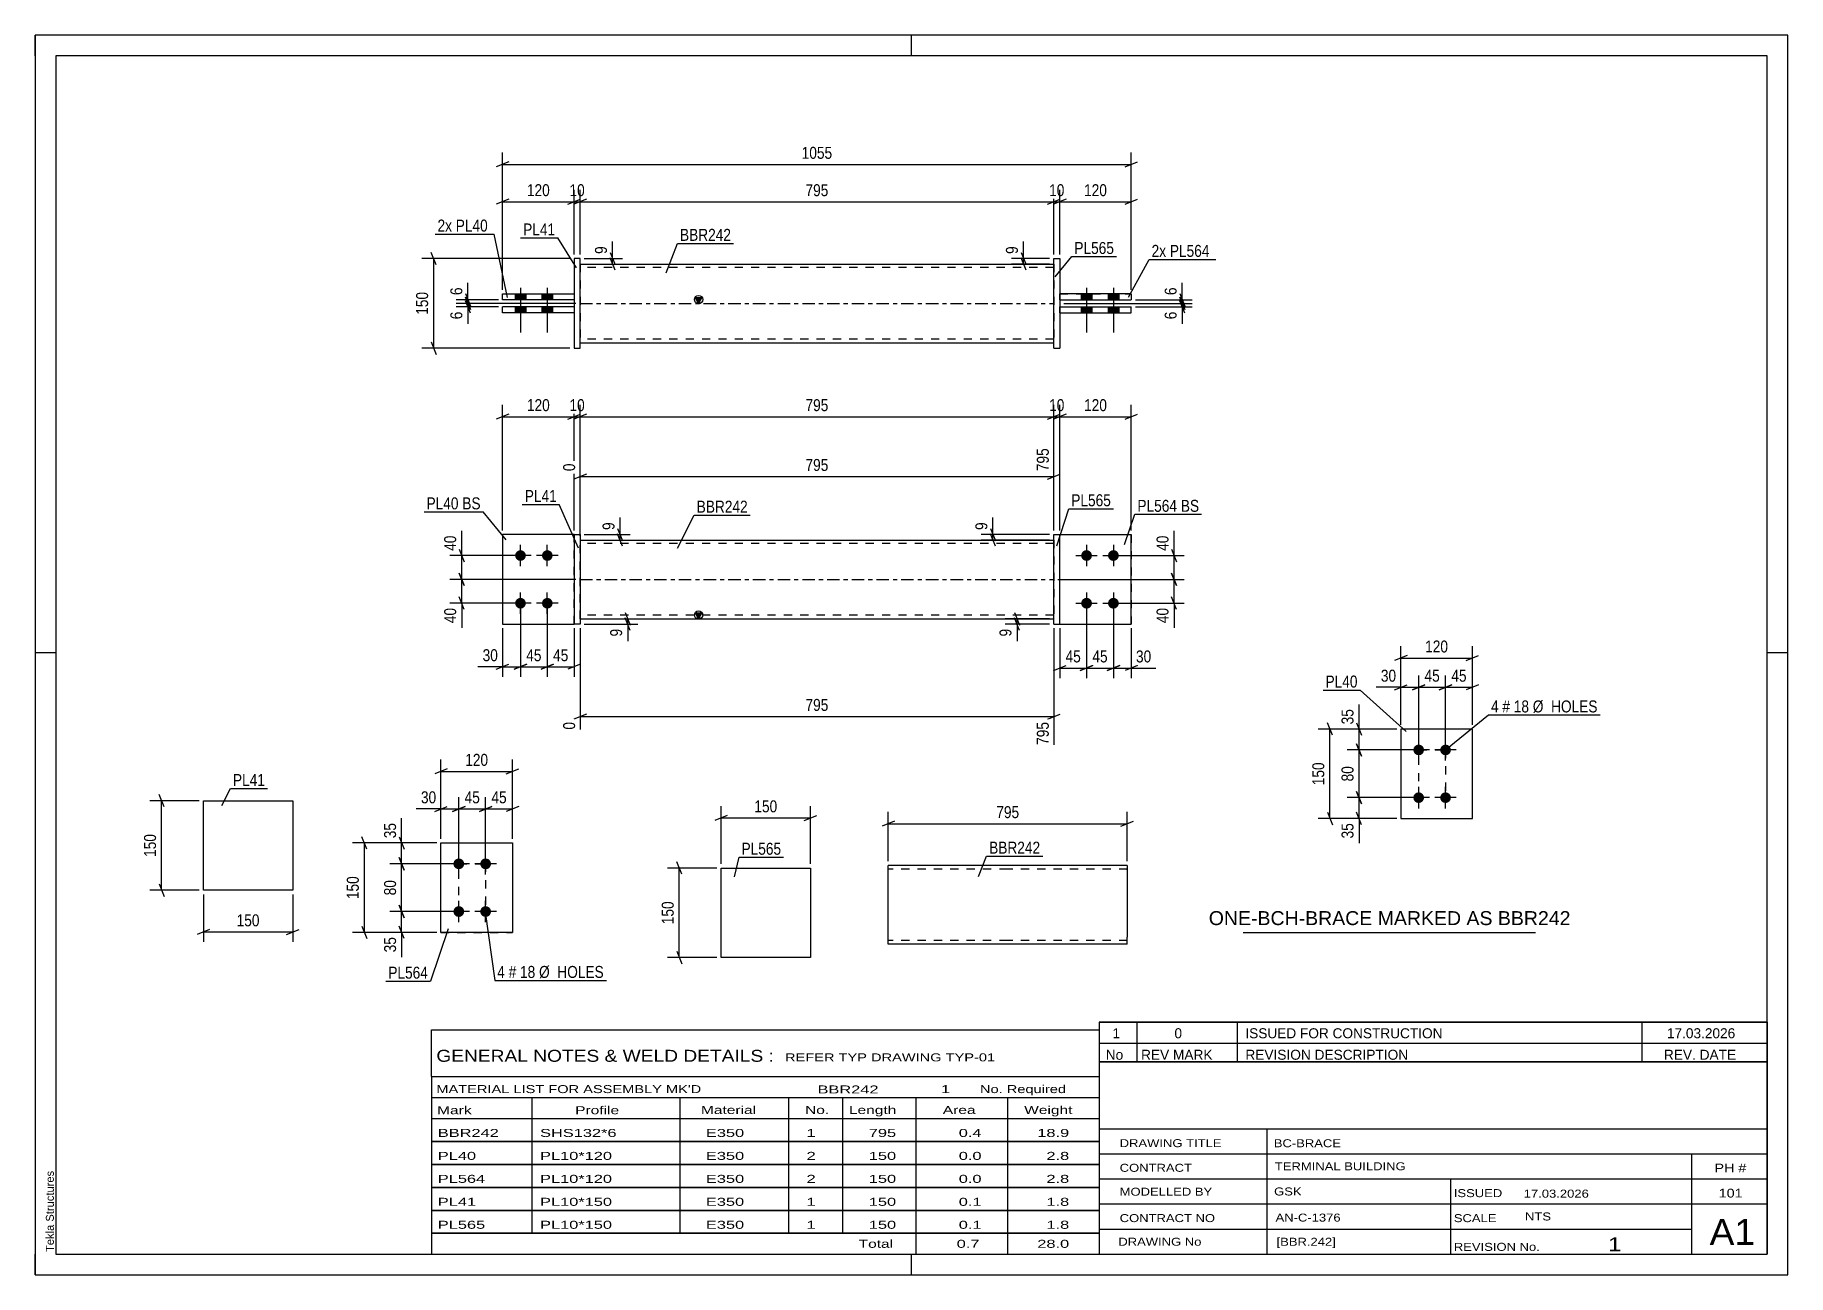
# Paper-space layout 'Layout1' of a CAD drawing. Header units: millimetres. Extents: x 0 to 420, y 0 to 297.
# The model-space entities are those that its viewports show. They can reach past a viewport. Long polylines and large blocks are cut down to what shows.
import ezdxf

# ---------------------------------------------------------------- set-up
doc = ezdxf.new("R2010")
doc.units = ezdxf.units.MM
doc.linetypes.add('DXK_LINE_DOT2', pattern=[3.9198, 1.9599, -1.9599])
doc.linetypes.add('DXK_LINE_DOT3', pattern=[5.9187, 2.979, -0.9799, 0.9799, -0.9799])
doc.layers.add('Viewport layer', color=7, linetype='Continuous', plot=False)
doc.styles.add('Arial', font='ARIAL.TTF', dxfattribs={"height": 0.2})
doc.styles.add('Arial Narrow', font='ARIALN.TTF', dxfattribs={"height": 0.2})

# ---------------------------------------------------------------- blocks, each defined once
blk = doc.blocks.new('Unknown-585637310-1129')
at = {"color": 5, "linetype": 'Continuous'}
for p, q in [((420, 297), (0, 297)), ((0, 297), (0, 0)), ((0, 292), (0, 297)), ((210, 292), (210, 297)), ((420, 0), (420, 297)), ((415, 292), (5, 292)), ((5, 292), (5, 5)), ((415, 5), (415, 292)), ((5, 149), (0, 149)), ((420, 149), (415, 149)), ((0, 0), (0, 5)), ((5, 5), (415, 5)), ((210, 0), (210, 5)), ((0, 0), (420, 0))]:
    blk.add_line(p, q, dxfattribs=at)
at = {"color": 174, "linetype": 'Continuous', "style": 'Arial'}
blk.add_text('Tekla Structures', height=1.9102, rotation=90, dxfattribs=at).set_placement((4.5, 5.5))
blk = doc.blocks.new('Part-585637310-4079 - 4078')
at = {"color": 2, "linetype": 'Continuous'}
for p, q in [((344.39, 130.76), (327.25, 130.76)), ((327.25, 130.76), (327.25, 109.33)), ((344.39, 109.33), (344.39, 130.76)), ((327.25, 109.33), (344.39, 109.33))]:
    blk.add_line(p, q, dxfattribs=at)
blk = doc.blocks.new('Bolt-585637310-4080 - 4078')
at = {"linetype": 'Continuous'}
for points in [[(331.53, 124.47, -1), (331.53, 127.04, -1)], [(337.96, 124.47, -1), (337.96, 127.04, -1)], [(331.53, 113.04, -1), (331.53, 115.61, -1)], [(337.96, 113.04, -1), (337.96, 115.61, -1)]]:
    blk.add_hatch(color=1, dxfattribs=at).paths.add_polyline_path(points)
at = {"color": 1, "linetype": 'Continuous'}
for p, q in [((331.53, 123.19), (331.53, 128.33)), ((337.96, 123.19), (337.96, 128.33)), ((334.1, 125.76), (328.96, 125.76)), ((340.53, 125.76), (335.39, 125.76)), ((334.1, 114.33), (328.96, 114.33)), ((331.53, 111.76), (331.53, 116.9)), ((340.53, 114.33), (335.39, 114.33)), ((337.96, 111.76), (337.96, 116.9))]:
    blk.add_line(p, q, dxfattribs=at)
blk = doc.blocks.new('Part-585637310-1517 - 1501')
at = {"color": 2, "linetype": 'Continuous'}
for p, q in [((97.25, 103.48), (114.39, 103.48)), ((97.25, 82.05), (97.25, 103.48)), ((114.39, 103.48), (114.39, 103.48)), ((114.39, 103.48), (114.39, 82.05)), ((114.39, 82.05), (97.25, 82.05)), ((97.25, 82.05), (97.25, 82.05))]:
    blk.add_line(p, q, dxfattribs=at)
at = {"color": 7, "linetype": 'DXK_LINE_DOT2'}
for p, q in [((97.25, 103.48), (114.39, 103.48)), ((97.25, 82.05), (114.39, 82.05)), ((97.25, 82.05), (97.25, 82.05))]:
    blk.add_line(p, q, dxfattribs=at)
blk = doc.blocks.new('Bolt-585637310-3099 - 1501')
at = {"linetype": 'Continuous'}
for points in [[(101.53, 97.19), (101.26, 97.22), (101.01, 97.3), (100.78, 97.43), (100.58, 97.61), (100.42, 97.83), (100.31, 98.08), (100.25, 98.34), (100.25, 98.61), (100.31, 98.87), (100.42, 99.12), (100.58, 99.34), (100.78, 99.52), (101.01, 99.65), (101.26, 99.73), (101.53, 99.76), (101.8, 99.73), (102.05, 99.65), (102.29, 99.52), (102.49, 99.34), (102.64, 99.12), (102.75, 98.87), (102.81, 98.61), (102.81, 98.34), (102.75, 98.08), (102.64, 97.83), (102.49, 97.61), (102.29, 97.43), (102.05, 97.3), (101.8, 97.22)], [(107.96, 97.19), (107.69, 97.22), (107.44, 97.3), (107.2, 97.43), (107, 97.61), (106.85, 97.83), (106.74, 98.08), (106.68, 98.34), (106.68, 98.61), (106.74, 98.87), (106.85, 99.12), (107, 99.34), (107.2, 99.52), (107.44, 99.65), (107.69, 99.73), (107.96, 99.76), (108.23, 99.73), (108.48, 99.65), (108.72, 99.52), (108.92, 99.34), (109.07, 99.12), (109.18, 98.87), (109.24, 98.61), (109.24, 98.34), (109.18, 98.08), (109.07, 97.83), (108.92, 97.61), (108.72, 97.43), (108.48, 97.3), (108.23, 97.22)], [(101.53, 85.76), (101.26, 85.79), (101.01, 85.87), (100.78, 86.01), (100.58, 86.19), (100.42, 86.4), (100.31, 86.65), (100.25, 86.91), (100.25, 87.18), (100.31, 87.44), (100.42, 87.69), (100.58, 87.91), (100.78, 88.09), (101.01, 88.22), (101.26, 88.3), (101.53, 88.33), (101.8, 88.3), (102.05, 88.22), (102.29, 88.09), (102.49, 87.91), (102.64, 87.69), (102.75, 87.44), (102.81, 87.18), (102.81, 86.91), (102.75, 86.65), (102.64, 86.4), (102.49, 86.19), (102.29, 86.01), (102.05, 85.87), (101.8, 85.79)], [(107.96, 85.76), (107.69, 85.79), (107.44, 85.87), (107.2, 86.01), (107, 86.19), (106.85, 86.4), (106.74, 86.65), (106.68, 86.91), (106.68, 87.18), (106.74, 87.44), (106.85, 87.69), (107, 87.91), (107.2, 88.09), (107.44, 88.22), (107.69, 88.3), (107.96, 88.33), (108.23, 88.3), (108.48, 88.22), (108.72, 88.09), (108.92, 87.91), (109.07, 87.69), (109.18, 87.44), (109.24, 87.18), (109.24, 86.91), (109.18, 86.65), (109.07, 86.4), (108.92, 86.19), (108.72, 86.01), (108.48, 85.87), (108.23, 85.79)]]:
    blk.add_hatch(color=1, dxfattribs=at).paths.add_polyline_path(points)
at = {"color": 1, "linetype": 'Continuous'}
for p, q in [((101.53, 95.9), (101.53, 101.05)), ((107.96, 95.9), (107.96, 101.05)), ((104.1, 98.48), (98.96, 98.48)), ((110.53, 98.48), (105.39, 98.48)), ((101.53, 84.48), (101.53, 89.62)), ((107.96, 84.48), (107.96, 89.62)), ((104.1, 87.05), (98.96, 87.05)), ((110.53, 87.05), (105.39, 87.05))]:
    blk.add_line(p, q, dxfattribs=at)
blk = doc.blocks.new('Bolt-585637310-1834 - 1821')
at = {"linetype": 'Continuous'}
for points in [[(251.95, 173.61), (252.22, 173.58), (252.47, 173.5), (252.71, 173.37), (252.91, 173.19), (253.06, 172.97), (253.17, 172.72), (253.23, 172.46), (253.23, 172.19), (253.17, 171.93), (253.06, 171.68), (252.91, 171.47), (252.71, 171.29), (252.47, 171.15), (252.22, 171.07), (251.95, 171.04), (251.68, 171.07), (251.43, 171.15), (251.2, 171.29), (251, 171.47), (250.84, 171.68), (250.73, 171.93), (250.67, 172.19), (250.67, 172.46), (250.73, 172.72), (250.84, 172.97), (251, 173.19), (251.2, 173.37), (251.43, 173.5), (251.68, 173.58)], [(258.38, 173.61), (258.65, 173.58), (258.9, 173.5), (259.14, 173.37), (259.34, 173.19), (259.49, 172.97), (259.6, 172.72), (259.66, 172.46), (259.66, 172.19), (259.6, 171.93), (259.49, 171.68), (259.34, 171.47), (259.14, 171.29), (258.9, 171.15), (258.65, 171.07), (258.38, 171.04), (258.11, 171.07), (257.86, 171.15), (257.62, 171.29), (257.42, 171.47), (257.27, 171.68), (257.16, 171.93), (257.1, 172.19), (257.1, 172.46), (257.16, 172.72), (257.27, 172.97), (257.42, 173.19), (257.62, 173.37), (257.86, 173.5), (258.11, 173.58)], [(251.95, 162.18), (252.22, 162.15), (252.47, 162.07), (252.71, 161.94), (252.91, 161.76), (253.06, 161.54), (253.17, 161.29), (253.23, 161.03), (253.23, 160.76), (253.17, 160.5), (253.06, 160.25), (252.91, 160.04), (252.71, 159.86), (252.47, 159.72), (252.22, 159.64), (251.95, 159.61), (251.68, 159.64), (251.43, 159.72), (251.2, 159.86), (251, 160.04), (250.84, 160.25), (250.73, 160.5), (250.67, 160.76), (250.67, 161.03), (250.73, 161.29), (250.84, 161.54), (251, 161.76), (251.2, 161.94), (251.43, 162.07), (251.68, 162.15)], [(258.38, 162.18), (258.65, 162.15), (258.9, 162.07), (259.14, 161.94), (259.34, 161.76), (259.49, 161.54), (259.6, 161.29), (259.66, 161.03), (259.66, 160.76), (259.6, 160.5), (259.49, 160.25), (259.34, 160.04), (259.14, 159.86), (258.9, 159.72), (258.65, 159.64), (258.38, 159.61), (258.11, 159.64), (257.86, 159.72), (257.62, 159.86), (257.42, 160.04), (257.27, 160.25), (257.16, 160.5), (257.1, 160.76), (257.1, 161.03), (257.16, 161.29), (257.27, 161.54), (257.42, 161.76), (257.62, 161.94), (257.86, 162.07), (258.11, 162.15)]]:
    blk.add_hatch(color=1, dxfattribs=at).paths.add_polyline_path(points)
at = {"color": 1, "linetype": 'Continuous'}
for p, q in [((249.38, 172.33), (254.52, 172.33)), ((251.95, 174.9), (251.95, 169.75)), ((255.81, 172.33), (260.95, 172.33)), ((258.38, 174.9), (258.38, 169.75)), ((249.38, 160.9), (254.52, 160.9)), ((251.95, 163.47), (251.95, 158.33)), ((255.81, 160.9), (260.95, 160.9)), ((258.38, 163.47), (258.38, 158.33))]:
    blk.add_line(p, q, dxfattribs=at)
blk = doc.blocks.new('Part-585637310-1850 - 1821')
at = {"color": 2, "linetype": 'Continuous'}
for p, q in [((129.16, 177.33), (112.02, 177.33)), ((112.02, 177.33), (112.02, 155.9)), ((112.02, 155.9), (129.16, 155.9))]:
    blk.add_line(p, q, dxfattribs=at)
at = {"color": 7, "linetype": 'DXK_LINE_DOT2'}
blk.add_line((129.16, 155.9), (129.16, 177.33), dxfattribs=at)
blk = doc.blocks.new('Part-585637310-1840 - 1821')
at = {"color": 2, "linetype": 'Continuous'}
for p, q in [((129.16, 177.33), (130.59, 177.33)), ((129.16, 177.33), (129.16, 155.9)), ((130.59, 177.33), (130.59, 155.9)), ((130.59, 155.9), (129.16, 155.9))]:
    blk.add_line(p, q, dxfattribs=at)
blk = doc.blocks.new('Part-585637310-1828 - 1821')
at = {"linetype": 'Continuous'}
blk.add_hatch(color=2, dxfattribs=at).paths.add_polyline_path([(158.97, 157.18), (158.17, 158.58), (159.77, 158.58)])
at = {"color": 2, "linetype": 'Continuous'}
for p, q in [((130.59, 176.04), (244.09, 176.04)), ((130.59, 157.18), (244.09, 157.18)), ((158.97, 157.18), (158.17, 158.58)), ((158.17, 158.58), (159.77, 158.58)), ((159.77, 158.58), (158.97, 157.18))]:
    blk.add_line(p, q, dxfattribs=at)
at = {"color": 7, "linetype": 'DXK_LINE_DOT2'}
for p, q in [((130.59, 157.18), (130.59, 176.04)), ((244.09, 175.18), (130.59, 175.18)), ((244.09, 176.04), (244.09, 157.18)), ((244.09, 158.04), (130.59, 158.04))]:
    blk.add_line(p, q, dxfattribs=at)
at = {"color": 7, "linetype": 'DXK_LINE_DOT3'}
blk.add_line((130.59, 166.61), (244.09, 166.61), dxfattribs=at)
at = {"color": 2, "linetype": 'Continuous'}
blk.add_circle((158.97, 158.08), 1, dxfattribs=at)
blk = doc.blocks.new('Part-585637310-1833 - 1821')
at = {"color": 2, "linetype": 'Continuous'}
for p, q in [((245.52, 177.33), (262.67, 177.33)), ((262.67, 177.33), (262.67, 177.33)), ((262.67, 155.9), (262.67, 177.33)), ((245.52, 155.9), (262.67, 155.9))]:
    blk.add_line(p, q, dxfattribs=at)
at = {"color": 7, "linetype": 'DXK_LINE_DOT2'}
for p, q in [((245.52, 177.33), (262.67, 177.33)), ((245.52, 155.9), (245.52, 177.33)), ((262.67, 177.33), (262.67, 177.33)), ((245.52, 155.9), (245.52, 155.9)), ((245.52, 155.9), (262.67, 155.9))]:
    blk.add_line(p, q, dxfattribs=at)
blk = doc.blocks.new('Bolt-585637310-1835 - 1821')
at = {"linetype": 'Continuous'}
for points in [[(116.31, 171.04, -1), (116.31, 173.61, -1)], [(122.74, 171.04, -1), (122.74, 173.61, -1)], [(116.31, 159.61, -1), (116.31, 162.18, -1)], [(122.74, 159.61, -1), (122.74, 162.18, -1)]]:
    blk.add_hatch(color=1, dxfattribs=at).paths.add_polyline_path(points)
at = {"color": 1, "linetype": 'Continuous'}
for p, q in [((118.88, 172.33), (113.74, 172.33)), ((116.31, 169.75), (116.31, 174.9)), ((125.31, 172.33), (120.16, 172.33)), ((122.74, 169.75), (122.74, 174.9)), ((118.88, 160.9), (113.74, 160.9)), ((116.31, 158.33), (116.31, 163.47)), ((125.31, 160.9), (120.16, 160.9)), ((122.74, 158.33), (122.74, 163.47))]:
    blk.add_line(p, q, dxfattribs=at)
blk = doc.blocks.new('Part-585637310-1845 - 1821')
at = {"color": 7, "linetype": 'DXK_LINE_DOT2'}
for p, q in [((129.16, 177.33), (112.02, 177.33)), ((112.02, 177.33), (112.02, 155.9)), ((129.16, 155.9), (129.16, 177.33)), ((112.02, 155.9), (129.16, 155.9))]:
    blk.add_line(p, q, dxfattribs=at)
blk = doc.blocks.new('Part-585637310-1855 - 1821')
at = {"color": 2, "linetype": 'Continuous'}
for p, q in [((244.09, 177.33), (245.52, 177.33)), ((244.09, 155.9), (244.09, 177.33)), ((245.52, 155.9), (245.52, 177.33)), ((244.09, 155.9), (244.09, 155.9)), ((244.09, 155.9), (245.52, 155.9))]:
    blk.add_line(p, q, dxfattribs=at)
at = {"color": 7, "linetype": 'DXK_LINE_DOT2'}
for p, q in [((244.09, 177.33), (245.52, 177.33)), ((244.09, 155.9), (245.52, 155.9))]:
    blk.add_line(p, q, dxfattribs=at)
blk = doc.blocks.new('Part-585637310-1861 - 1821')
at = {"color": 7, "linetype": 'DXK_LINE_DOT2'}
for p, q in [((245.52, 177.33), (262.67, 177.33)), ((245.52, 155.9), (245.52, 177.33)), ((245.52, 177.33), (262.67, 177.33)), ((262.67, 177.33), (262.67, 177.33)), ((262.67, 177.33), (262.67, 155.9)), ((245.52, 155.9), (245.52, 155.9)), ((245.52, 155.9), (262.67, 155.9)), ((245.52, 155.9), (262.67, 155.9))]:
    blk.add_line(p, q, dxfattribs=at)
blk = doc.blocks.new('Part-585637310-2172 - 2150')
at = {"linetype": 'Continuous'}
blk.add_hatch(color=2, dxfattribs=at).paths.add_polyline_path([(158.97, 232.73), (158.17, 234.13), (159.77, 234.13)])
at = {"color": 2, "linetype": 'Continuous'}
for p, q in [((130.59, 242.16), (244.09, 242.16)), ((158.97, 232.73), (158.17, 234.13)), ((158.17, 234.13), (159.77, 234.13)), ((159.77, 234.13), (158.97, 232.73)), ((130.59, 223.3), (244.09, 223.3))]:
    blk.add_line(p, q, dxfattribs=at)
at = {"color": 7, "linetype": 'DXK_LINE_DOT2'}
for p, q in [((130.59, 242.16), (130.59, 223.3)), ((244.09, 241.3), (130.59, 241.3)), ((244.09, 242.16), (244.09, 223.3)), ((244.09, 224.16), (130.59, 224.16))]:
    blk.add_line(p, q, dxfattribs=at)
at = {"color": 7, "linetype": 'DXK_LINE_DOT3'}
blk.add_line((130.59, 232.73), (244.09, 232.73), dxfattribs=at)
at = {"color": 2, "linetype": 'Continuous'}
blk.add_circle((158.97, 233.63), 1, dxfattribs=at)
blk = doc.blocks.new('Part-585637310-2177 - 2150')
at = {"color": 2, "linetype": 'Continuous'}
for p, q in [((245.52, 231.87), (262.67, 231.87)), ((245.52, 230.44), (245.52, 231.87)), ((262.67, 230.44), (262.67, 231.87)), ((245.52, 230.44), (245.52, 230.44)), ((245.52, 230.44), (262.67, 230.44))]:
    blk.add_line(p, q, dxfattribs=at)
at = {"color": 7, "linetype": 'DXK_LINE_DOT2'}
for p, q in [((245.52, 231.87), (262.67, 231.87)), ((245.52, 230.44), (262.67, 230.44))]:
    blk.add_line(p, q, dxfattribs=at)
blk = doc.blocks.new('Part-585637310-2161 - 2150')
at = {"color": 2, "linetype": 'Continuous'}
for p, q in [((129.16, 231.87), (112.02, 231.87)), ((112.02, 230.44), (112.02, 231.87)), ((129.16, 231.87), (129.16, 230.44)), ((129.16, 230.44), (112.02, 230.44))]:
    blk.add_line(p, q, dxfattribs=at)
blk = doc.blocks.new('Part-585637310-2166 - 2150')
at = {"color": 2, "linetype": 'Continuous'}
for p, q in [((244.09, 243.44), (244.09, 243.44)), ((244.09, 222.01), (244.09, 243.44)), ((244.09, 243.44), (245.52, 243.44)), ((245.52, 243.44), (245.52, 243.44)), ((245.52, 243.44), (245.52, 222.01)), ((244.09, 222.01), (245.52, 222.01)), ((244.09, 222.01), (244.09, 222.01)), ((245.52, 222.01), (245.52, 222.01))]:
    blk.add_line(p, q, dxfattribs=at)
at = {"color": 7, "linetype": 'DXK_LINE_DOT2'}
for p, q in [((244.09, 243.44), (244.09, 243.44)), ((244.09, 243.44), (245.52, 243.44)), ((244.09, 222.01), (245.52, 222.01))]:
    blk.add_line(p, q, dxfattribs=at)
blk = doc.blocks.new('Bolt-585637310-2167 - 2150')
at = {"linetype": 'Continuous'}
for points in [[(253.24, 235.01), (250.67, 235.01), (250.67, 233.59), (253.24, 233.59)], [(253.24, 235.01), (250.67, 235.01), (250.67, 233.59), (253.24, 233.59)], [(253.24, 231.87), (250.67, 231.87), (250.67, 230.44), (253.24, 230.44)], [(253.24, 231.87), (250.67, 231.87), (250.67, 230.44), (253.24, 230.44)], [(259.67, 235.01), (257.09, 235.01), (257.09, 233.59), (259.67, 233.59)], [(259.67, 235.01), (257.09, 235.01), (257.09, 233.59), (259.67, 233.59)], [(259.67, 231.87), (257.09, 231.87), (257.09, 230.44), (259.67, 230.44)], [(259.67, 231.87), (257.09, 231.87), (257.09, 230.44), (259.67, 230.44)]]:
    blk.add_hatch(color=1, dxfattribs=at).paths.add_polyline_path(points)
at = {"color": 1, "linetype": 'Continuous'}
for p, q in [((251.95, 236.44), (251.95, 225.73)), ((251.95, 236.44), (251.95, 225.73)), ((258.38, 236.44), (258.38, 225.73)), ((258.38, 236.44), (258.38, 225.73)), ((250.67, 235.01), (250.67, 233.59)), ((250.67, 235.01), (250.67, 233.59)), ((250.67, 231.87), (250.67, 230.44)), ((250.67, 231.87), (250.67, 230.44)), ((253.24, 235.01), (253.24, 233.59)), ((253.24, 235.01), (253.24, 233.59)), ((253.24, 231.87), (253.24, 230.44)), ((253.24, 231.87), (253.24, 230.44)), ((257.09, 235.01), (257.09, 233.59)), ((257.09, 235.01), (257.09, 233.59)), ((257.09, 231.87), (257.09, 230.44)), ((257.09, 231.87), (257.09, 230.44)), ((259.67, 235.01), (259.67, 233.59)), ((259.67, 235.01), (259.67, 233.59)), ((259.67, 231.87), (259.67, 230.44)), ((259.67, 231.87), (259.67, 230.44))]:
    blk.add_line(p, q, dxfattribs=at)
blk = doc.blocks.new('Part-585637310-2182 - 2150')
at = {"color": 2, "linetype": 'Continuous'}
for p, q in [((262.67, 235.01), (245.52, 235.01)), ((245.52, 233.59), (245.52, 235.01)), ((245.52, 233.59), (245.52, 233.59)), ((245.52, 233.59), (262.67, 233.59)), ((262.67, 235.01), (262.67, 233.59))]:
    blk.add_line(p, q, dxfattribs=at)
at = {"color": 7, "linetype": 'DXK_LINE_DOT2'}
for p, q in [((245.52, 235.01), (245.52, 235.01)), ((245.52, 235.01), (262.67, 235.01)), ((245.52, 233.59), (262.67, 233.59)), ((262.67, 235.01), (262.67, 235.01))]:
    blk.add_line(p, q, dxfattribs=at)
blk = doc.blocks.new('Part-585637310-2187 - 2150')
at = {"color": 2, "linetype": 'Continuous'}
for p, q in [((112.02, 235.01), (129.16, 235.01)), ((112.02, 233.59), (112.02, 235.01)), ((129.16, 233.59), (112.02, 233.59)), ((129.16, 235.01), (129.16, 233.59))]:
    blk.add_line(p, q, dxfattribs=at)
blk = doc.blocks.new('Part-585637310-2192 - 2150')
at = {"color": 2, "linetype": 'Continuous'}
for p, q in [((130.59, 243.44), (129.16, 243.44)), ((129.16, 243.44), (129.16, 222.01)), ((130.59, 222.01), (130.59, 243.44)), ((129.16, 222.01), (130.59, 222.01))]:
    blk.add_line(p, q, dxfattribs=at)
blk = doc.blocks.new('Bolt-585637310-2193 - 2150')
at = {"linetype": 'Continuous'}
for points in [[(115.02, 233.59), (117.59, 233.59), (117.59, 235.01), (115.02, 235.01)], [(115.02, 233.59), (117.59, 233.59), (117.59, 235.01), (115.02, 235.01)], [(115.02, 230.44), (117.59, 230.44), (117.59, 231.87), (115.02, 231.87)], [(115.02, 230.44), (117.59, 230.44), (117.59, 231.87), (115.02, 231.87)], [(121.45, 233.59), (124.02, 233.59), (124.02, 235.01), (121.45, 235.01)], [(121.45, 233.59), (124.02, 233.59), (124.02, 235.01), (121.45, 235.01)], [(121.45, 230.44), (124.02, 230.44), (124.02, 231.87), (121.45, 231.87)], [(121.45, 230.44), (124.02, 230.44), (124.02, 231.87), (121.45, 231.87)]]:
    blk.add_hatch(color=1, dxfattribs=at).paths.add_polyline_path(points)
at = {"color": 1, "linetype": 'Continuous'}
for p, q in [((116.31, 236.44), (116.31, 225.73)), ((116.31, 236.44), (116.31, 225.73)), ((122.74, 236.44), (122.74, 225.73)), ((122.74, 236.44), (122.74, 225.73)), ((115.02, 235.01), (115.02, 233.59)), ((115.02, 235.01), (115.02, 233.59)), ((115.02, 231.87), (115.02, 230.44)), ((115.02, 231.87), (115.02, 230.44)), ((117.59, 235.01), (117.59, 233.59)), ((117.59, 235.01), (117.59, 233.59)), ((117.59, 231.87), (117.59, 230.44)), ((117.59, 231.87), (117.59, 230.44)), ((121.45, 235.01), (121.45, 233.59)), ((121.45, 235.01), (121.45, 233.59)), ((121.45, 231.87), (121.45, 230.44)), ((121.45, 231.87), (121.45, 230.44)), ((124.02, 235.01), (124.02, 233.59)), ((124.02, 235.01), (124.02, 233.59)), ((124.02, 231.87), (124.02, 230.44)), ((124.02, 231.87), (124.02, 230.44))]:
    blk.add_line(p, q, dxfattribs=at)
blk = doc.blocks.new('Part-585637310-4088 - 4087')
at = {"color": 2, "linetype": 'Continuous'}
for p, q in [((40.33, 113.59), (61.76, 113.59)), ((40.33, 92.16), (40.33, 113.59)), ((61.76, 113.59), (61.76, 92.16)), ((61.76, 92.16), (40.33, 92.16))]:
    blk.add_line(p, q, dxfattribs=at)
blk = doc.blocks.new('Part-585637310-1477 - 1461')
at = {"color": 2, "linetype": 'Continuous'}
for p, q in [((164.37, 76.04), (164.37, 97.47)), ((164.37, 97.47), (185.8, 97.47)), ((185.8, 97.47), (185.8, 76.04)), ((185.8, 76.04), (164.37, 76.04))]:
    blk.add_line(p, q, dxfattribs=at)
blk = doc.blocks.new('Part-585637310-1444 - 1427')
at = {"color": 2, "linetype": 'Continuous'}
for p, q in [((233.01, 98.08), (204.44, 98.08)), ((204.44, 79.35), (204.44, 98.08)), ((261.68, 98.08), (233.11, 98.08)), ((261.68, 98.08), (261.68, 80.93)), ((261.68, 79.22), (261.68, 80.93)), ((204.44, 79.22), (204.44, 79.35)), ((233.01, 79.22), (204.44, 79.22)), ((261.68, 79.22), (233.11, 79.22))]:
    blk.add_line(p, q, dxfattribs=at)
at = {"color": 7, "linetype": 'DXK_LINE_DOT2'}
for p, q in [((233.01, 97.22), (204.44, 97.22)), ((261.68, 97.22), (233.11, 97.22)), ((261.68, 97.22), (261.68, 97.15)), ((261.68, 97.15), (261.68, 97.22)), ((261.68, 97.02), (261.68, 97.15)), ((261.68, 97.15), (261.68, 97.02)), ((204.44, 80.08), (204.44, 80.14)), ((233.01, 80.08), (204.44, 80.08)), ((261.68, 80.08), (233.11, 80.08)), ((261.68, 80.14), (261.68, 80.61)), ((261.68, 80.08), (261.68, 80.14))]:
    blk.add_line(p, q, dxfattribs=at)
blk = doc.blocks.new('Rectangle-585637310-4245 - 4078')
at = {"color": 1, "linetype": 'DXK_LINE_DOT2'}
blk.add_lwpolyline([(331.53, 125.76), (337.96, 125.76), (337.96, 114.33), (331.53, 114.33), (331.53, 125.76)], close=True, dxfattribs=at)
blk = doc.blocks.new('Rectangle-585637310-3856 - 1501')
at = {"color": 1, "linetype": 'DXK_LINE_DOT2'}
blk.add_lwpolyline([(101.53, 98.48), (107.96, 98.48), (107.96, 87.05), (101.53, 87.05), (101.53, 98.48)], close=True, dxfattribs=at)
blk = doc.blocks.new('StraightDimension-585637310-4095 - 4078')
at = {"color": 7, "linetype": 'Continuous'}
for p, q in [((326.25, 130.76), (314.4, 130.76)), ((316.65, 132.26), (317.85, 129.26)), ((317.25, 125.76), (317.25, 130.76)), ((317.85, 124.26), (316.65, 127.26)), ((330.53, 125.76), (314.4, 125.76))]:
    blk.add_line(p, q, dxfattribs=at)
at = {"color": 0}
blk.add_wipeout([(316.5, 136.14), (312.3, 136.14), (312.3, 131.28), (316.5, 131.28)], dxfattribs=at)
at = {"color": 7, "linetype": 'Continuous'}
blk.add_line((317.25, 130.76), (317.25, 136.66), dxfattribs=at)
blk.add_line((317.25, 130.76), (317.25, 136.66), dxfattribs=at)
at = {"color": 3, "style": 'Arial Narrow'}
blk.add_text('35', height=2.863, rotation=90.0002, dxfattribs=at).set_placement((315.9, 131.88))
blk = doc.blocks.new('StraightDimension-585637310-4097 - 4078')
at = {"color": 7, "linetype": 'Continuous'}
for p, q in [((330.53, 114.33), (314.4, 114.33)), ((316.65, 115.83), (317.85, 112.83)), ((317.25, 109.33), (317.25, 114.33)), ((326.25, 109.33), (314.4, 109.33)), ((317.85, 107.83), (316.65, 110.83))]:
    blk.add_line(p, q, dxfattribs=at)
at = {"color": 0}
blk.add_wipeout([(316.5, 108.8), (312.3, 108.8), (312.3, 103.95), (316.5, 103.95)], dxfattribs=at)
at = {"color": 7, "linetype": 'Continuous'}
blk.add_line((317.25, 109.33), (317.25, 103.42), dxfattribs=at)
blk.add_line((317.25, 109.33), (317.25, 103.42), dxfattribs=at)
at = {"color": 3, "style": 'Arial Narrow'}
blk.add_text('35', height=2.863, rotation=90.0002, dxfattribs=at).set_placement((315.9, 104.55))
blk = doc.blocks.new('StraightDimension-585637310-4096 - 4078')
at = {"color": 7, "linetype": 'Continuous'}
for p, q in [((316.65, 127.26), (317.85, 124.26)), ((330.53, 125.76), (314.4, 125.76)), ((317.25, 114.33), (317.25, 125.76)), ((330.53, 114.33), (314.4, 114.33)), ((317.85, 112.83), (316.65, 115.83))]:
    blk.add_line(p, q, dxfattribs=at)
at = {"color": 0}
blk.add_wipeout([(316.5, 122.47), (312.3, 122.47), (312.3, 117.62), (316.5, 117.62)], dxfattribs=at)
at = {"color": 3, "style": 'Arial Narrow'}
blk.add_text('80', height=2.863, rotation=90.0002, dxfattribs=at).set_placement((315.9, 118.22))
blk = doc.blocks.new('StraightDimension-585637310-4107 - 4078')
at = {"color": 7, "linetype": 'Continuous'}
for p, q in [((326.25, 130.76), (307.4, 130.76)), ((310.85, 129.26), (309.65, 132.26)), ((310.25, 109.33), (310.25, 130.76)), ((326.25, 109.33), (307.4, 109.33)), ((309.65, 110.83), (310.85, 107.83))]:
    blk.add_line(p, q, dxfattribs=at)
at = {"color": 0}
blk.add_wipeout([(309.5, 123.39), (305.3, 123.39), (305.3, 116.7), (309.5, 116.7)], dxfattribs=at)
at = {"color": 3, "style": 'Arial Narrow'}
blk.add_text('150', height=2.863, rotation=90.0002, dxfattribs=at).set_placement((308.9, 117.3))
blk = doc.blocks.new('StraightDimension-585637310-4111 - 4078')
at = {"color": 7, "linetype": 'Continuous'}
for p, q in [((337.96, 126.76), (337.96, 143.61)), ((344.39, 131.76), (344.39, 143.61)), ((336.46, 140.16), (339.46, 141.36)), ((337.96, 140.76), (344.39, 140.76)), ((345.89, 141.36), (342.89, 140.16))]:
    blk.add_line(p, q, dxfattribs=at)
at = {"color": 0}
blk.add_wipeout([(343.6, 141.51), (343.6, 145.71), (338.75, 145.71), (338.75, 141.51)], dxfattribs=at)
at = {"color": 3, "style": 'Arial Narrow'}
blk.add_text('45', height=2.863, dxfattribs=at).set_placement((339.35, 142.11))
blk = doc.blocks.new('StraightDimension-585637310-4112 - 4078')
at = {"color": 7, "linetype": 'Continuous'}
for p, q in [((331.53, 126.76), (331.53, 143.61)), ((337.96, 126.76), (337.96, 143.61)), ((330.03, 140.16), (333.03, 141.36)), ((331.53, 140.76), (337.96, 140.76)), ((339.46, 141.36), (336.46, 140.16))]:
    blk.add_line(p, q, dxfattribs=at)
at = {"color": 0}
blk.add_wipeout([(337.17, 141.51), (337.17, 145.71), (332.32, 145.71), (332.32, 141.51)], dxfattribs=at)
at = {"color": 3, "style": 'Arial Narrow'}
blk.add_text('45', height=2.863, dxfattribs=at).set_placement((332.92, 142.11))
blk = doc.blocks.new('StraightDimension-585637310-4113 - 4078')
at = {"color": 7, "linetype": 'Continuous'}
for p, q in [((327.25, 131.76), (327.25, 143.61)), ((331.53, 126.76), (331.53, 143.61)), ((325.75, 140.16), (328.75, 141.36)), ((327.25, 140.76), (331.53, 140.76)), ((333.03, 141.36), (330.03, 140.16))]:
    blk.add_line(p, q, dxfattribs=at)
at = {"color": 0}
blk.add_wipeout([(326.72, 141.51), (326.72, 145.71), (321.86, 145.71), (321.86, 141.51)], dxfattribs=at)
at = {"color": 7, "linetype": 'Continuous'}
blk.add_line((327.25, 140.76), (321.34, 140.76), dxfattribs=at)
blk.add_line((327.25, 140.76), (321.34, 140.76), dxfattribs=at)
at = {"color": 3, "style": 'Arial Narrow'}
blk.add_text('30', height=2.863, dxfattribs=at).set_placement((322.46, 142.11))
blk = doc.blocks.new('StraightDimension-585637310-4123 - 4078')
at = {"color": 7, "linetype": 'Continuous'}
for p, q in [((328.75, 148.36), (325.75, 147.16)), ((327.25, 131.76), (327.25, 150.61)), ((327.25, 147.76), (344.39, 147.76)), ((342.89, 147.16), (345.89, 148.36)), ((344.39, 131.76), (344.39, 150.61))]:
    blk.add_line(p, q, dxfattribs=at)
at = {"color": 0}
blk.add_wipeout([(339.16, 148.51), (339.16, 152.71), (332.47, 152.71), (332.47, 148.51)], dxfattribs=at)
at = {"color": 3, "style": 'Arial Narrow'}
blk.add_text('120', height=2.863, dxfattribs=at).set_placement((333.07, 149.11))
blk = doc.blocks.new('StraightDimension-585637310-1544 - 1501')
at = {"color": 7, "linetype": 'Continuous'}
for p, q in [((96.25, 103.48), (76.06, 103.48)), ((79.51, 101.98), (78.31, 104.98)), ((78.91, 82.05), (78.91, 103.48)), ((96.25, 82.05), (76.06, 82.05)), ((78.31, 83.55), (79.51, 80.55))]:
    blk.add_line(p, q, dxfattribs=at)
at = {"color": 0}
blk.add_wipeout([(78.16, 96.1), (73.96, 96.1), (73.96, 89.42), (78.16, 89.42)], dxfattribs=at)
at = {"color": 3, "style": 'Arial Narrow'}
blk.add_text('150', height=2.863, rotation=90.0002, dxfattribs=at).set_placement((77.56, 90.02))
blk = doc.blocks.new('StraightDimension-585637310-3974 - 1501')
at = {"color": 7, "linetype": 'Continuous'}
for p, q in [((97.25, 104.48), (97.25, 114.48)), ((101.53, 99.48), (101.53, 114.48)), ((95.75, 111.03), (98.75, 112.23)), ((97.25, 111.63), (101.53, 111.63)), ((103.03, 112.23), (100.03, 111.03))]:
    blk.add_line(p, q, dxfattribs=at)
at = {"color": 0}
blk.add_wipeout([(96.72, 112.38), (96.72, 116.58), (91.86, 116.58), (91.86, 112.38)], dxfattribs=at)
at = {"color": 7, "linetype": 'Continuous'}
blk.add_line((97.25, 111.63), (91.34, 111.63), dxfattribs=at)
blk.add_line((97.25, 111.63), (91.34, 111.63), dxfattribs=at)
at = {"color": 3, "style": 'Arial Narrow'}
blk.add_text('30', height=2.863, dxfattribs=at).set_placement((92.46, 112.98))
blk = doc.blocks.new('StraightDimension-585637310-1589 - 1501')
at = {"color": 7, "linetype": 'Continuous'}
for p, q in [((97.25, 104.48), (97.25, 123.45)), ((114.39, 104.48), (114.39, 123.45)), ((98.75, 121.2), (95.75, 120)), ((97.25, 120.6), (114.39, 120.6)), ((112.89, 120), (115.89, 121.2))]:
    blk.add_line(p, q, dxfattribs=at)
at = {"color": 0}
blk.add_wipeout([(109.16, 121.35), (109.16, 125.55), (102.47, 125.55), (102.47, 121.35)], dxfattribs=at)
at = {"color": 3, "style": 'Arial Narrow'}
blk.add_text('120', height=2.863, dxfattribs=at).set_placement((103.07, 121.95))
blk = doc.blocks.new('StraightDimension-585637310-3900 - 1501')
at = {"color": 7, "linetype": 'Continuous'}
for p, q in [((96.25, 103.48), (84.99, 103.48)), ((87.24, 104.98), (88.44, 101.98)), ((87.84, 98.48), (87.84, 103.48)), ((100.53, 98.48), (84.99, 98.48)), ((88.44, 96.98), (87.24, 99.98))]:
    blk.add_line(p, q, dxfattribs=at)
at = {"color": 0}
blk.add_wipeout([(87.09, 108.86), (82.89, 108.86), (82.89, 104), (87.09, 104)], dxfattribs=at)
at = {"color": 7, "linetype": 'Continuous'}
blk.add_line((87.84, 103.48), (87.84, 109.38), dxfattribs=at)
blk.add_line((87.84, 103.48), (87.84, 109.38), dxfattribs=at)
at = {"color": 3, "style": 'Arial Narrow'}
blk.add_text('35', height=2.863, rotation=90.0002, dxfattribs=at).set_placement((86.49, 104.6))
blk = doc.blocks.new('StraightDimension-585637310-3901 - 1501')
at = {"color": 7, "linetype": 'Continuous'}
for p, q in [((100.53, 98.48), (84.99, 98.48)), ((87.24, 99.98), (88.44, 96.98)), ((87.84, 87.05), (87.84, 98.48)), ((88.44, 85.55), (87.24, 88.55)), ((100.53, 87.05), (84.99, 87.05))]:
    blk.add_line(p, q, dxfattribs=at)
at = {"color": 0}
blk.add_wipeout([(87.09, 95.19), (82.89, 95.19), (82.89, 90.33), (87.09, 90.33)], dxfattribs=at)
at = {"color": 3, "style": 'Arial Narrow'}
blk.add_text('80', height=2.863, rotation=90.0002, dxfattribs=at).set_placement((86.49, 90.93))
blk = doc.blocks.new('StraightDimension-585637310-3902 - 1501')
at = {"color": 7, "linetype": 'Continuous'}
for p, q in [((87.24, 88.55), (88.44, 85.55)), ((100.53, 87.05), (84.99, 87.05)), ((87.84, 82.05), (87.84, 87.05)), ((96.25, 82.05), (84.99, 82.05)), ((88.44, 80.55), (87.24, 83.55))]:
    blk.add_line(p, q, dxfattribs=at)
at = {"color": 0}
blk.add_wipeout([(87.09, 81.52), (82.89, 81.52), (82.89, 76.67), (87.09, 76.67)], dxfattribs=at)
at = {"color": 7, "linetype": 'Continuous'}
blk.add_line((87.84, 82.05), (87.84, 76.14), dxfattribs=at)
blk.add_line((87.84, 82.05), (87.84, 76.14), dxfattribs=at)
at = {"color": 3, "style": 'Arial Narrow'}
blk.add_text('35', height=2.863, rotation=90.0002, dxfattribs=at).set_placement((86.49, 77.27))
blk = doc.blocks.new('StraightDimension-585637310-3972 - 1501')
at = {"color": 7, "linetype": 'Continuous'}
for p, q in [((107.96, 99.48), (107.96, 114.48)), ((114.39, 104.48), (114.39, 114.48)), ((106.46, 111.03), (109.46, 112.23)), ((107.96, 111.63), (114.39, 111.63)), ((115.89, 112.23), (112.89, 111.03))]:
    blk.add_line(p, q, dxfattribs=at)
at = {"color": 0}
blk.add_wipeout([(113.6, 112.38), (113.6, 116.58), (108.75, 116.58), (108.75, 112.38)], dxfattribs=at)
at = {"color": 3, "style": 'Arial Narrow'}
blk.add_text('45', height=2.863, dxfattribs=at).set_placement((109.35, 112.98))
blk = doc.blocks.new('StraightDimension-585637310-3973 - 1501')
at = {"color": 7, "linetype": 'Continuous'}
for p, q in [((101.53, 99.48), (101.53, 114.48)), ((107.96, 99.48), (107.96, 114.48)), ((100.03, 111.03), (103.03, 112.23)), ((101.53, 111.63), (107.96, 111.63)), ((109.46, 112.23), (106.46, 111.03))]:
    blk.add_line(p, q, dxfattribs=at)
at = {"color": 0}
blk.add_wipeout([(107.17, 112.38), (107.17, 116.58), (102.32, 116.58), (102.32, 112.38)], dxfattribs=at)
at = {"color": 3, "style": 'Arial Narrow'}
blk.add_text('45', height=2.863, dxfattribs=at).set_placement((102.92, 112.98))
blk = doc.blocks.new('StraightDimension-585637310-1904 - 1821')
at = {"color": 7, "linetype": 'Continuous'}
for p, q in [((116.31, 159.9), (116.31, 143.27)), ((112.02, 154.9), (112.02, 143.27)), ((110.52, 145.07), (113.52, 146.27)), ((112.02, 145.67), (116.31, 145.67)), ((117.81, 146.27), (114.81, 145.07))]:
    blk.add_line(p, q, dxfattribs=at)
at = {"color": 0}
blk.add_wipeout([(111.5, 146.42), (111.5, 150.62), (106.64, 150.62), (106.64, 146.42)], dxfattribs=at)
at = {"color": 7, "linetype": 'Continuous'}
blk.add_line((112.02, 145.67), (106.12, 145.67), dxfattribs=at)
blk.add_line((112.02, 145.67), (106.12, 145.67), dxfattribs=at)
at = {"color": 3, "style": 'Arial Narrow'}
blk.add_text('30', height=2.863, dxfattribs=at).set_placement((107.24, 147.02))
blk = doc.blocks.new('StraightDimension-585637310-1897 - 1821')
at = {"color": 7, "linetype": 'Continuous'}
for p, q in [((116.31, 159.9), (116.31, 143.27)), ((122.74, 159.9), (122.74, 143.27)), ((114.81, 145.07), (117.81, 146.27)), ((116.31, 145.67), (122.74, 145.67)), ((124.24, 146.27), (121.24, 145.07))]:
    blk.add_line(p, q, dxfattribs=at)
at = {"color": 0}
blk.add_wipeout([(121.95, 146.42), (121.95, 150.62), (117.09, 150.62), (117.09, 146.42)], dxfattribs=at)
at = {"color": 3, "style": 'Arial Narrow'}
blk.add_text('45', height=2.863, dxfattribs=at).set_placement((117.69, 147.02))
blk = doc.blocks.new('StraightDimension-585637310-3812 - 1821')
at = {"color": 7, "linetype": 'Continuous'}
for p, q in [((259.38, 172.33), (275.33, 172.33)), ((272.33, 173.83), (273.53, 170.83)), ((272.93, 166.61), (272.93, 172.33)), ((273.53, 165.11), (272.33, 168.11)), ((245.09, 166.61), (275.33, 166.61))]:
    blk.add_line(p, q, dxfattribs=at)
at = {"color": 0}
blk.add_wipeout([(272.18, 177.71), (267.98, 177.71), (267.98, 172.85), (272.18, 172.85)], dxfattribs=at)
at = {"color": 7, "linetype": 'Continuous'}
blk.add_line((272.93, 172.33), (272.93, 178.23), dxfattribs=at)
blk.add_line((272.93, 172.33), (272.93, 178.23), dxfattribs=at)
at = {"color": 3, "style": 'Arial Narrow'}
blk.add_text('40', height=2.863, rotation=90.0002, dxfattribs=at).set_placement((271.58, 173.45))
blk = doc.blocks.new('StraightDimension-585637310-1979 - 1821')
at = {"color": 7, "linetype": 'Continuous'}
for p, q in [((243.09, 157.18), (232.44, 157.18)), ((243.09, 155.9), (232.44, 155.9)), ((234.69, 158.68), (235.89, 155.68)), ((235.89, 154.4), (234.69, 157.4)), ((235.29, 155.9), (235.29, 157.18))]:
    blk.add_line(p, q, dxfattribs=at)
at = {"color": 0}
blk.add_wipeout([(234.54, 155.37), (230.34, 155.37), (230.34, 152.34), (234.54, 152.34)], dxfattribs=at)
at = {"color": 7, "linetype": 'Continuous'}
blk.add_line((235.29, 155.9), (235.29, 151.82), dxfattribs=at)
blk.add_line((235.29, 155.9), (235.29, 151.82), dxfattribs=at)
at = {"color": 3, "style": 'Arial Narrow'}
blk.add_text('9', height=2.86, rotation=90.0002, dxfattribs=at).set_placement((233.94, 152.94))
blk = doc.blocks.new('StraightDimension-585637310-2096 - 1821')
at = {"color": 7, "linetype": 'Continuous'}
for p, q in [((242.59, 204.97), (245.59, 206.17)), ((247.02, 206.17), (244.02, 204.97)), ((244.09, 178.33), (244.09, 208.42)), ((245.52, 178.33), (245.52, 208.42)), ((244.09, 205.57), (245.52, 205.57))]:
    blk.add_line(p, q, dxfattribs=at)
at = {"color": 0}
blk.add_wipeout([(247.24, 206.32), (247.24, 210.52), (242.38, 210.52), (242.38, 206.32)], dxfattribs=at)
at = {"color": 3, "style": 'Arial Narrow'}
blk.add_text('10', height=2.863, dxfattribs=at).set_placement((242.98, 206.92))
blk = doc.blocks.new('StraightDimension-585637310-1884 - 1821')
at = {"color": 7, "linetype": 'Continuous'}
for p, q in [((122.74, 159.9), (122.74, 143.27)), ((129.16, 154.9), (129.16, 143.27)), ((121.24, 145.07), (124.24, 146.27)), ((122.74, 145.67), (129.16, 145.67)), ((130.66, 146.27), (127.66, 145.07))]:
    blk.add_line(p, q, dxfattribs=at)
at = {"color": 0}
blk.add_wipeout([(128.38, 146.42), (128.38, 150.62), (123.52, 150.62), (123.52, 146.42)], dxfattribs=at)
at = {"color": 3, "style": 'Arial Narrow'}
blk.add_text('45', height=2.863, dxfattribs=at).set_placement((124.12, 147.02))
blk = doc.blocks.new('StraightDimension-585637310-1932 - 1821')
at = {"color": 7, "linetype": 'Continuous'}
for p, q in [((131.59, 157.18), (144.4, 157.18)), ((131.59, 155.9), (144.4, 155.9)), ((141.4, 158.68), (142.6, 155.68)), ((142.6, 154.4), (141.4, 157.4)), ((142, 155.9), (142, 157.18))]:
    blk.add_line(p, q, dxfattribs=at)
at = {"color": 0}
blk.add_wipeout([(141.25, 155.37), (137.05, 155.37), (137.05, 152.34), (141.25, 152.34)], dxfattribs=at)
at = {"color": 7, "linetype": 'Continuous'}
blk.add_line((142, 155.9), (142, 151.82), dxfattribs=at)
blk.add_line((142, 155.9), (142, 151.82), dxfattribs=at)
at = {"color": 3, "style": 'Arial Narrow'}
blk.add_text('9', height=2.86, rotation=90.0002, dxfattribs=at).set_placement((140.65, 152.94))
blk = doc.blocks.new('StraightDimension-585637310-2048 - 1821')
at = {"color": 7, "linetype": 'Continuous'}
for p, q in [((113.52, 206.17), (110.52, 204.97)), ((112.02, 178.33), (112.02, 208.42)), ((127.66, 204.97), (130.66, 206.17)), ((129.16, 178.33), (129.16, 208.42)), ((112.02, 205.57), (129.16, 205.57))]:
    blk.add_line(p, q, dxfattribs=at)
at = {"color": 0}
blk.add_wipeout([(123.93, 206.32), (123.93, 210.52), (117.25, 210.52), (117.25, 206.32)], dxfattribs=at)
at = {"color": 3, "style": 'Arial Narrow'}
blk.add_text('120', height=2.863, dxfattribs=at).set_placement((117.85, 206.92))
blk = doc.blocks.new('StraightDimension-585637310-1941 - 1821')
at = {"color": 7, "linetype": 'Continuous'}
for p, q in [((131.59, 177.33), (142.59, 177.33)), ((139.59, 178.83), (140.79, 175.83)), ((140.79, 174.54), (139.59, 177.54)), ((140.19, 176.04), (140.19, 177.33)), ((131.59, 176.04), (142.59, 176.04))]:
    blk.add_line(p, q, dxfattribs=at)
at = {"color": 0}
blk.add_wipeout([(139.44, 180.88), (135.24, 180.88), (135.24, 177.85), (139.44, 177.85)], dxfattribs=at)
at = {"color": 7, "linetype": 'Continuous'}
blk.add_line((140.19, 177.33), (140.19, 181.4), dxfattribs=at)
blk.add_line((140.19, 177.33), (140.19, 181.4), dxfattribs=at)
at = {"color": 3, "style": 'Arial Narrow'}
blk.add_text('9', height=2.86, rotation=90.0002, dxfattribs=at).set_placement((138.84, 178.45))
blk = doc.blocks.new('StraightDimension-585637310-1950 - 1821')
at = {"color": 7, "linetype": 'Continuous'}
for p, q in [((101.64, 168.11), (102.84, 165.11)), ((129.59, 166.61), (99.39, 166.61)), ((102.24, 160.9), (102.24, 166.61)), ((115.31, 160.9), (99.39, 160.9)), ((102.84, 159.4), (101.64, 162.4))]:
    blk.add_line(p, q, dxfattribs=at)
at = {"color": 0}
blk.add_wipeout([(101.49, 160.37), (97.29, 160.37), (97.29, 155.52), (101.49, 155.52)], dxfattribs=at)
at = {"color": 7, "linetype": 'Continuous'}
blk.add_line((102.24, 160.9), (102.24, 154.99), dxfattribs=at)
blk.add_line((102.24, 160.9), (102.24, 154.99), dxfattribs=at)
at = {"color": 3, "style": 'Arial Narrow'}
blk.add_text('40', height=2.863, rotation=90.0002, dxfattribs=at).set_placement((100.89, 156.12))
blk = doc.blocks.new('StraightDimension-585637310-1965 - 1821')
at = {"color": 7, "linetype": 'Continuous'}
for p, q in [((115.31, 172.33), (99.39, 172.33)), ((101.64, 173.83), (102.84, 170.83)), ((102.24, 166.61), (102.24, 172.33)), ((102.84, 165.11), (101.64, 168.11)), ((129.59, 166.61), (99.39, 166.61))]:
    blk.add_line(p, q, dxfattribs=at)
at = {"color": 0}
blk.add_wipeout([(101.49, 177.71), (97.29, 177.71), (97.29, 172.85), (101.49, 172.85)], dxfattribs=at)
at = {"color": 7, "linetype": 'Continuous'}
blk.add_line((102.24, 172.33), (102.24, 178.23), dxfattribs=at)
blk.add_line((102.24, 172.33), (102.24, 178.23), dxfattribs=at)
at = {"color": 3, "style": 'Arial Narrow'}
blk.add_text('40', height=2.863, rotation=90.0002, dxfattribs=at).set_placement((100.89, 173.45))
blk = doc.blocks.new('StraightDimension-585637310-2041 - 1821')
at = {"color": 7, "linetype": 'Continuous'}
for p, q in [((243.09, 177.33), (226.67, 177.33)), ((228.92, 178.83), (230.12, 175.83)), ((230.12, 174.54), (228.92, 177.54)), ((229.52, 176.04), (229.52, 177.33)), ((243.09, 176.04), (226.67, 176.04))]:
    blk.add_line(p, q, dxfattribs=at)
at = {"color": 0}
blk.add_wipeout([(228.77, 180.88), (224.57, 180.88), (224.57, 177.85), (228.77, 177.85)], dxfattribs=at)
at = {"color": 7, "linetype": 'Continuous'}
blk.add_line((229.52, 177.33), (229.52, 181.4), dxfattribs=at)
blk.add_line((229.52, 177.33), (229.52, 181.4), dxfattribs=at)
at = {"color": 3, "style": 'Arial Narrow'}
blk.add_text('9', height=2.86, rotation=90.0002, dxfattribs=at).set_placement((228.17, 178.45))
blk = doc.blocks.new('StraightDimension-585637310-2070 - 1821')
at = {"color": 7, "linetype": 'Continuous'}
for p, q in [((127.66, 204.97), (130.66, 206.17)), ((132.09, 206.17), (129.09, 204.97)), ((129.16, 178.33), (129.16, 208.42)), ((130.59, 178.33), (130.59, 208.42)), ((129.16, 205.57), (130.59, 205.57))]:
    blk.add_line(p, q, dxfattribs=at)
at = {"color": 0}
blk.add_wipeout([(132.31, 206.32), (132.31, 210.52), (127.45, 210.52), (127.45, 206.32)], dxfattribs=at)
at = {"color": 3, "style": 'Arial Narrow'}
blk.add_text('10', height=2.863, dxfattribs=at).set_placement((128.05, 206.92))
blk = doc.blocks.new('StraightDimension-585637310-2087 - 1821')
at = {"color": 7, "linetype": 'Continuous'}
for p, q in [((132.09, 206.17), (129.09, 204.97)), ((130.59, 178.33), (130.59, 208.42)), ((242.59, 204.97), (245.59, 206.17)), ((244.09, 178.33), (244.09, 208.42)), ((130.59, 205.57), (244.09, 205.57))]:
    blk.add_line(p, q, dxfattribs=at)
at = {"color": 0}
blk.add_wipeout([(190.69, 206.32), (190.69, 210.52), (184, 210.52), (184, 206.32)], dxfattribs=at)
at = {"color": 3, "style": 'Arial Narrow'}
blk.add_text('795', height=2.863, dxfattribs=at).set_placement((184.6, 206.92))
blk = doc.blocks.new('StraightDimension-585637310-2113 - 1821')
at = {"color": 7, "linetype": 'Continuous'}
for p, q in [((247.02, 206.17), (244.02, 204.97)), ((245.52, 178.33), (245.52, 208.42)), ((261.17, 204.97), (264.17, 206.17)), ((262.67, 178.33), (262.67, 208.42)), ((245.52, 205.57), (262.67, 205.57))]:
    blk.add_line(p, q, dxfattribs=at)
at = {"color": 0}
blk.add_wipeout([(257.44, 206.32), (257.44, 210.52), (250.75, 210.52), (250.75, 206.32)], dxfattribs=at)
at = {"color": 3, "style": 'Arial Narrow'}
blk.add_text('120', height=2.863, dxfattribs=at).set_placement((251.35, 206.92))
blk = doc.blocks.new('StraightDimension-585637310-2462 - 1821')
at = {"color": 7, "linetype": 'Continuous'}
for p, q in [((244.09, 178.33), (244.09, 198.03)), ((130.59, 177.04), (130.59, 194.37)), ((132.09, 191.84), (129.09, 190.64)), ((130.59, 191.24), (244.09, 191.24)), ((242.59, 190.64), (245.59, 191.84))]:
    blk.add_line(p, q, dxfattribs=at)
at = {"color": 0, "linetype": 'Continuous'}
for points in [[(243.49, 198.63), (239.29, 198.63), (239.29, 191.94), (243.49, 191.94)], [(129.99, 194.97), (125.79, 194.97), (125.79, 191.94), (129.99, 191.94)]]:
    blk.add_wipeout(points, dxfattribs=at)
at = {"color": 0}
blk.add_wipeout([(190.69, 191.99), (190.69, 196.19), (184, 196.19), (184, 191.99)], dxfattribs=at)
at = {"color": 3, "linetype": 'Continuous', "style": 'Arial Narrow'}
for s, height, p in [('795', 2.863, (242.89, 192.54)), ('0', 2.86, (129.39, 192.54))]:
    blk.add_text(s, height=height, rotation=90.0002, dxfattribs=at).set_placement(p)
at = {"color": 3, "style": 'Arial Narrow'}
blk.add_text('795', height=2.863, dxfattribs=at).set_placement((184.6, 192.59))
blk = doc.blocks.new('StraightDimension-585637310-3756 - 1821')
at = {"color": 7, "linetype": 'Continuous'}
for p, q in [((251.95, 159.9), (251.95, 142.98)), ((245.52, 154.9), (245.52, 142.98)), ((244.02, 144.78), (247.02, 145.98)), ((245.52, 145.38), (251.95, 145.38)), ((253.45, 145.98), (250.45, 144.78))]:
    blk.add_line(p, q, dxfattribs=at)
at = {"color": 0}
blk.add_wipeout([(251.16, 146.13), (251.16, 150.33), (246.31, 150.33), (246.31, 146.13)], dxfattribs=at)
at = {"color": 3, "style": 'Arial Narrow'}
blk.add_text('45', height=2.863, dxfattribs=at).set_placement((246.91, 146.73))
blk = doc.blocks.new('StraightDimension-585637310-2529 - 1821')
at = {"color": 7, "linetype": 'Continuous'}
for p, q in [((130.59, 154.9), (130.59, 130.63)), ((244.09, 154.9), (244.09, 126.97)), ((132.09, 134.36), (129.09, 133.16)), ((130.59, 133.76), (244.09, 133.76)), ((242.59, 133.16), (245.59, 134.36))]:
    blk.add_line(p, q, dxfattribs=at)
at = {"color": 0}
blk.add_wipeout([(190.69, 134.51), (190.69, 138.71), (184, 138.71), (184, 134.51)], dxfattribs=at)
at = {"color": 0, "linetype": 'Continuous'}
for points in [[(129.99, 133.06), (125.79, 133.06), (125.79, 130.03), (129.99, 130.03)], [(243.49, 133.06), (239.29, 133.06), (239.29, 126.37), (243.49, 126.37)]]:
    blk.add_wipeout(points, dxfattribs=at)
at = {"color": 3, "style": 'Arial Narrow'}
blk.add_text('795', height=2.863, dxfattribs=at).set_placement((184.6, 135.11))
at = {"color": 3, "linetype": 'Continuous', "style": 'Arial Narrow'}
for s, height, p in [('0', 2.86, (129.39, 130.63)), ('795', 2.863, (242.89, 126.97))]:
    blk.add_text(s, height=height, rotation=90.0002, dxfattribs=at).set_placement(p)
blk = doc.blocks.new('StraightDimension-585637310-3754 - 1821')
at = {"color": 7, "linetype": 'Continuous'}
for p, q in [((258.38, 159.9), (258.38, 142.98)), ((262.67, 154.9), (262.67, 142.98)), ((256.88, 144.78), (259.88, 145.98)), ((258.38, 145.38), (262.67, 145.38)), ((264.17, 145.98), (261.17, 144.78))]:
    blk.add_line(p, q, dxfattribs=at)
at = {"color": 0}
blk.add_wipeout([(268.05, 146.13), (268.05, 150.33), (263.19, 150.33), (263.19, 146.13)], dxfattribs=at)
at = {"color": 7, "linetype": 'Continuous'}
blk.add_line((262.67, 145.38), (268.57, 145.38), dxfattribs=at)
blk.add_line((262.67, 145.38), (268.57, 145.38), dxfattribs=at)
at = {"color": 3, "style": 'Arial Narrow'}
blk.add_text('30', height=2.863, dxfattribs=at).set_placement((263.79, 146.73))
blk = doc.blocks.new('StraightDimension-585637310-3755 - 1821')
at = {"color": 7, "linetype": 'Continuous'}
for p, q in [((251.95, 159.9), (251.95, 142.98)), ((258.38, 159.9), (258.38, 142.98)), ((250.45, 144.78), (253.45, 145.98)), ((251.95, 145.38), (258.38, 145.38)), ((259.88, 145.98), (256.88, 144.78))]:
    blk.add_line(p, q, dxfattribs=at)
at = {"color": 0}
blk.add_wipeout([(257.59, 146.13), (257.59, 150.33), (252.74, 150.33), (252.74, 146.13)], dxfattribs=at)
at = {"color": 3, "style": 'Arial Narrow'}
blk.add_text('45', height=2.863, dxfattribs=at).set_placement((253.34, 146.73))
blk = doc.blocks.new('StraightDimension-585637310-3813 - 1821')
at = {"color": 7, "linetype": 'Continuous'}
for p, q in [((272.33, 168.11), (273.53, 165.11)), ((245.09, 166.61), (275.33, 166.61)), ((272.93, 160.9), (272.93, 166.61)), ((259.38, 160.9), (275.33, 160.9)), ((273.53, 159.4), (272.33, 162.4))]:
    blk.add_line(p, q, dxfattribs=at)
at = {"color": 0}
blk.add_wipeout([(272.18, 160.37), (267.98, 160.37), (267.98, 155.52), (272.18, 155.52)], dxfattribs=at)
at = {"color": 7, "linetype": 'Continuous'}
blk.add_line((272.93, 160.9), (272.93, 154.99), dxfattribs=at)
blk.add_line((272.93, 160.9), (272.93, 154.99), dxfattribs=at)
at = {"color": 3, "style": 'Arial Narrow'}
blk.add_text('40', height=2.863, rotation=90.0002, dxfattribs=at).set_placement((271.58, 156.12))
blk = doc.blocks.new('StraightDimension-585637310-2309 - 2150')
at = {"color": 7, "linetype": 'Continuous'}
for p, q in [((236.24, 244.94), (237.44, 241.94)), ((237.44, 240.66), (236.24, 243.66)), ((243.09, 243.44), (233.99, 243.44)), ((243.09, 242.16), (233.99, 242.16)), ((236.84, 242.16), (236.84, 243.44))]:
    blk.add_line(p, q, dxfattribs=at)
at = {"color": 0}
blk.add_wipeout([(236.09, 247), (231.89, 247), (231.89, 243.97), (236.09, 243.97)], dxfattribs=at)
at = {"color": 7, "linetype": 'Continuous'}
blk.add_line((236.84, 243.44), (236.84, 247.52), dxfattribs=at)
blk.add_line((236.84, 243.44), (236.84, 247.52), dxfattribs=at)
at = {"color": 3, "style": 'Arial Narrow'}
blk.add_text('9', height=2.86, rotation=90.0002, dxfattribs=at).set_placement((235.49, 244.57))
blk = doc.blocks.new('StraightDimension-585637310-2200 - 2150')
at = {"color": 7, "linetype": 'Continuous'}
for p, q in [((129.59, 232.73), (100.87, 232.73)), ((111.02, 231.87), (100.87, 231.87)), ((103.12, 234.23), (104.32, 231.23)), ((104.32, 230.37), (103.12, 233.37)), ((103.72, 231.87), (103.72, 232.73))]:
    blk.add_line(p, q, dxfattribs=at)
at = {"color": 0}
blk.add_wipeout([(102.97, 231.35), (98.77, 231.35), (98.77, 228.32), (102.97, 228.32)], dxfattribs=at)
at = {"color": 7, "linetype": 'Continuous'}
blk.add_line((103.72, 231.87), (103.72, 227.79), dxfattribs=at)
blk.add_line((103.72, 231.87), (103.72, 227.79), dxfattribs=at)
at = {"color": 3, "style": 'Arial Narrow'}
blk.add_text('6', height=2.86, rotation=90.0002, dxfattribs=at).set_placement((102.37, 228.92))
blk = doc.blocks.new('StraightDimension-585637310-2216 - 2150')
at = {"color": 7, "linetype": 'Continuous'}
for p, q in [((111.02, 233.59), (100.87, 233.59)), ((129.59, 232.73), (100.87, 232.73)), ((103.12, 235.09), (104.32, 232.09)), ((104.32, 231.23), (103.12, 234.23)), ((103.72, 232.73), (103.72, 233.59))]:
    blk.add_line(p, q, dxfattribs=at)
at = {"color": 0}
blk.add_wipeout([(102.97, 237.14), (98.77, 237.14), (98.77, 234.11), (102.97, 234.11)], dxfattribs=at)
at = {"color": 7, "linetype": 'Continuous'}
blk.add_line((103.72, 233.59), (103.72, 237.66), dxfattribs=at)
blk.add_line((103.72, 233.59), (103.72, 237.66), dxfattribs=at)
at = {"color": 3, "style": 'Arial Narrow'}
blk.add_text('6', height=2.86, rotation=90.0002, dxfattribs=at).set_placement((102.37, 234.71))
blk = doc.blocks.new('StraightDimension-585637310-2233 - 2150')
at = {"color": 7, "linetype": 'Continuous'}
for p, q in [((96.12, 241.94), (94.92, 244.94)), ((128.16, 243.44), (92.67, 243.44)), ((95.52, 222.01), (95.52, 243.44)), ((94.92, 223.51), (96.12, 220.51)), ((128.16, 222.01), (92.67, 222.01))]:
    blk.add_line(p, q, dxfattribs=at)
at = {"color": 0}
blk.add_wipeout([(94.77, 236.07), (90.57, 236.07), (90.57, 229.39), (94.77, 229.39)], dxfattribs=at)
at = {"color": 3, "style": 'Arial Narrow'}
blk.add_text('150', height=2.863, rotation=90.0002, dxfattribs=at).set_placement((94.17, 229.99))
blk = doc.blocks.new('StraightDimension-585637310-2247 - 2150')
at = {"color": 7, "linetype": 'Continuous'}
for p, q in [((112.02, 236.01), (112.02, 268.86)), ((262.67, 236.01), (262.67, 268.86)), ((113.52, 266.61), (110.52, 265.41)), ((112.02, 266.01), (262.67, 266.01)), ((261.17, 265.41), (264.17, 266.61))]:
    blk.add_line(p, q, dxfattribs=at)
at = {"color": 0}
blk.add_wipeout([(191.6, 266.76), (191.6, 270.96), (183.09, 270.96), (183.09, 266.76)], dxfattribs=at)
at = {"color": 3, "style": 'Arial Narrow'}
blk.add_text('1055', height=2.863, dxfattribs=at).set_placement((183.69, 267.36))
blk = doc.blocks.new('StraightDimension-585637310-2329 - 2150')
at = {"color": 7, "linetype": 'Continuous'}
for p, q in [((246.52, 232.73), (277.27, 232.73)), ((263.67, 231.87), (277.27, 231.87)), ((274.27, 234.23), (275.47, 231.23)), ((275.47, 230.37), (274.27, 233.37)), ((274.87, 231.87), (274.87, 232.73))]:
    blk.add_line(p, q, dxfattribs=at)
at = {"color": 0}
blk.add_wipeout([(274.12, 231.35), (269.92, 231.35), (269.92, 228.32), (274.12, 228.32)], dxfattribs=at)
at = {"color": 7, "linetype": 'Continuous'}
blk.add_line((274.87, 231.87), (274.87, 227.79), dxfattribs=at)
blk.add_line((274.87, 231.87), (274.87, 227.79), dxfattribs=at)
at = {"color": 3, "style": 'Arial Narrow'}
blk.add_text('6', height=2.86, rotation=90.0002, dxfattribs=at).set_placement((273.52, 228.92))
blk = doc.blocks.new('StraightDimension-585637310-2258 - 2150')
at = {"color": 7, "linetype": 'Continuous'}
for p, q in [((127.66, 256.46), (130.66, 257.66)), ((132.09, 257.66), (129.09, 256.46)), ((129.16, 244.44), (129.16, 259.91)), ((129.16, 257.06), (130.59, 257.06)), ((130.59, 244.44), (130.59, 259.91))]:
    blk.add_line(p, q, dxfattribs=at)
at = {"color": 0}
blk.add_wipeout([(132.31, 257.81), (132.31, 262.01), (127.45, 262.01), (127.45, 257.81)], dxfattribs=at)
at = {"color": 3, "style": 'Arial Narrow'}
blk.add_text('10', height=2.863, dxfattribs=at).set_placement((128.05, 258.41))
blk = doc.blocks.new('StraightDimension-585637310-2268 - 2150')
at = {"color": 7, "linetype": 'Continuous'}
for p, q in [((113.52, 257.66), (110.52, 256.46)), ((112.02, 236.01), (112.02, 259.91)), ((112.02, 257.06), (129.16, 257.06)), ((127.66, 256.46), (130.66, 257.66)), ((129.16, 244.44), (129.16, 259.91))]:
    blk.add_line(p, q, dxfattribs=at)
at = {"color": 0}
blk.add_wipeout([(123.93, 257.81), (123.93, 262.01), (117.25, 262.01), (117.25, 257.81)], dxfattribs=at)
at = {"color": 3, "style": 'Arial Narrow'}
blk.add_text('120', height=2.863, dxfattribs=at).set_placement((117.85, 258.41))
blk = doc.blocks.new('StraightDimension-585637310-2278 - 2150')
at = {"color": 7, "linetype": 'Continuous'}
for p, q in [((132.09, 257.66), (129.09, 256.46)), ((130.59, 244.44), (130.59, 259.91)), ((130.59, 257.06), (244.09, 257.06)), ((242.59, 256.46), (245.59, 257.66)), ((244.09, 244.44), (244.09, 259.91))]:
    blk.add_line(p, q, dxfattribs=at)
at = {"color": 0}
blk.add_wipeout([(190.69, 257.81), (190.69, 262.01), (184, 262.01), (184, 257.81)], dxfattribs=at)
at = {"color": 3, "style": 'Arial Narrow'}
blk.add_text('795', height=2.863, dxfattribs=at).set_placement((184.6, 258.41))
blk = doc.blocks.new('StraightDimension-585637310-2288 - 2150')
at = {"color": 7, "linetype": 'Continuous'}
for p, q in [((242.59, 256.46), (245.59, 257.66)), ((247.02, 257.66), (244.02, 256.46)), ((244.09, 244.44), (244.09, 259.91)), ((244.09, 257.06), (245.52, 257.06)), ((245.52, 244.44), (245.52, 259.91))]:
    blk.add_line(p, q, dxfattribs=at)
at = {"color": 0}
blk.add_wipeout([(247.24, 257.81), (247.24, 262.01), (242.38, 262.01), (242.38, 257.81)], dxfattribs=at)
at = {"color": 3, "style": 'Arial Narrow'}
blk.add_text('10', height=2.863, dxfattribs=at).set_placement((242.98, 258.41))
blk = doc.blocks.new('StraightDimension-585637310-2298 - 2150')
at = {"color": 7, "linetype": 'Continuous'}
for p, q in [((247.02, 257.66), (244.02, 256.46)), ((245.52, 244.44), (245.52, 259.91)), ((245.52, 257.06), (262.67, 257.06)), ((261.17, 256.46), (264.17, 257.66)), ((262.67, 236.01), (262.67, 259.91))]:
    blk.add_line(p, q, dxfattribs=at)
at = {"color": 0}
blk.add_wipeout([(257.44, 257.81), (257.44, 262.01), (250.75, 262.01), (250.75, 257.81)], dxfattribs=at)
at = {"color": 3, "style": 'Arial Narrow'}
blk.add_text('120', height=2.863, dxfattribs=at).set_placement((251.35, 258.41))
blk = doc.blocks.new('StraightDimension-585637310-2320 - 2150')
at = {"color": 7, "linetype": 'Continuous'}
for p, q in [((246.52, 232.73), (277.27, 232.73)), ((263.67, 233.59), (277.27, 233.59)), ((274.27, 235.09), (275.47, 232.09)), ((275.47, 231.23), (274.27, 234.23)), ((274.87, 232.73), (274.87, 233.59))]:
    blk.add_line(p, q, dxfattribs=at)
at = {"color": 0}
blk.add_wipeout([(274.12, 237.14), (269.92, 237.14), (269.92, 234.11), (274.12, 234.11)], dxfattribs=at)
at = {"color": 7, "linetype": 'Continuous'}
blk.add_line((274.87, 233.59), (274.87, 237.66), dxfattribs=at)
blk.add_line((274.87, 233.59), (274.87, 237.66), dxfattribs=at)
at = {"color": 3, "style": 'Arial Narrow'}
blk.add_text('6', height=2.86, rotation=90.0002, dxfattribs=at).set_placement((273.52, 234.71))
blk = doc.blocks.new('StraightDimension-585637310-2339 - 2150')
at = {"color": 7, "linetype": 'Continuous'}
for p, q in [((137.77, 244.94), (138.97, 241.94)), ((138.97, 240.66), (137.77, 243.66)), ((131.59, 243.44), (140.77, 243.44)), ((131.59, 242.16), (140.77, 242.16)), ((138.37, 242.16), (138.37, 243.44))]:
    blk.add_line(p, q, dxfattribs=at)
at = {"color": 0}
blk.add_wipeout([(137.62, 247), (133.42, 247), (133.42, 243.97), (137.62, 243.97)], dxfattribs=at)
at = {"color": 7, "linetype": 'Continuous'}
blk.add_line((138.37, 243.44), (138.37, 247.52), dxfattribs=at)
blk.add_line((138.37, 243.44), (138.37, 247.52), dxfattribs=at)
at = {"color": 3, "style": 'Arial Narrow'}
blk.add_text('9', height=2.86, rotation=90.0002, dxfattribs=at).set_placement((137.02, 244.57))
blk = doc.blocks.new('StraightDimension-585637310-4127 - 4087')
at = {"color": 7, "linetype": 'Continuous'}
for p, q in [((40.33, 91.16), (40.33, 79.76)), ((61.76, 91.16), (61.76, 79.76)), ((41.83, 82.76), (38.83, 81.56)), ((40.33, 82.16), (61.76, 82.16)), ((60.26, 81.56), (63.26, 82.76))]:
    blk.add_line(p, q, dxfattribs=at)
at = {"color": 0}
blk.add_wipeout([(54.39, 82.91), (54.39, 87.11), (47.7, 87.11), (47.7, 82.91)], dxfattribs=at)
at = {"color": 3, "style": 'Arial Narrow'}
blk.add_text('150', height=2.863, dxfattribs=at).set_placement((48.3, 83.51))
blk = doc.blocks.new('StraightDimension-585637310-4131 - 4087')
at = {"color": 7, "linetype": 'Continuous'}
for p, q in [((39.33, 113.59), (27.48, 113.59)), ((30.93, 112.09), (29.73, 115.09)), ((30.33, 92.16), (30.33, 113.59)), ((29.73, 93.66), (30.93, 90.66)), ((39.33, 92.16), (27.48, 92.16))]:
    blk.add_line(p, q, dxfattribs=at)
at = {"color": 0}
blk.add_wipeout([(29.58, 106.22), (25.38, 106.22), (25.38, 99.53), (29.58, 99.53)], dxfattribs=at)
at = {"color": 3, "style": 'Arial Narrow'}
blk.add_text('150', height=2.863, rotation=90.0002, dxfattribs=at).set_placement((28.98, 100.13))
blk = doc.blocks.new('StraightDimension-585637310-1490 - 1461')
at = {"color": 7, "linetype": 'Continuous'}
for p, q in [((163.37, 97.47), (151.52, 97.47)), ((154.97, 95.97), (153.77, 98.97)), ((154.37, 76.04), (154.37, 97.47)), ((163.37, 76.04), (151.52, 76.04)), ((153.77, 77.54), (154.97, 74.54))]:
    blk.add_line(p, q, dxfattribs=at)
at = {"color": 0}
blk.add_wipeout([(153.62, 90.1), (149.42, 90.1), (149.42, 83.41), (153.62, 83.41)], dxfattribs=at)
at = {"color": 3, "style": 'Arial Narrow'}
blk.add_text('150', height=2.863, rotation=90.0002, dxfattribs=at).set_placement((153.02, 84.01))
blk = doc.blocks.new('StraightDimension-585637310-1479 - 1461')
at = {"color": 7, "linetype": 'Continuous'}
for p, q in [((165.87, 110.07), (162.87, 108.87)), ((164.37, 98.47), (164.37, 112.32)), ((164.37, 109.47), (185.8, 109.47)), ((184.3, 108.87), (187.3, 110.07)), ((185.8, 98.47), (185.8, 112.32))]:
    blk.add_line(p, q, dxfattribs=at)
at = {"color": 0}
blk.add_wipeout([(178.43, 110.22), (178.43, 114.42), (171.75, 114.42), (171.75, 110.22)], dxfattribs=at)
at = {"color": 3, "style": 'Arial Narrow'}
blk.add_text('150', height=2.863, dxfattribs=at).set_placement((172.35, 110.82))
blk = doc.blocks.new('StraightDimension-585637310-1448 - 1427')
at = {"color": 7, "linetype": 'Continuous'}
for p, q in [((204.44, 99.08), (204.44, 110.93)), ((261.68, 99.08), (261.68, 110.93)), ((205.94, 108.68), (202.94, 107.48)), ((204.44, 108.08), (261.68, 108.08)), ((260.18, 107.48), (263.18, 108.68))]:
    blk.add_line(p, q, dxfattribs=at)
at = {"color": 0}
blk.add_wipeout([(236.4, 108.83), (236.4, 113.03), (229.72, 113.03), (229.72, 108.83)], dxfattribs=at)
at = {"color": 3, "style": 'Arial Narrow'}
blk.add_text('795', height=2.863, dxfattribs=at).set_placement((230.32, 109.43))
blk = doc.blocks.new('Unknown-585637310-4989')
at = {"color": 7, "linetype": 'Continuous'}
for p, q in [((255, 51.05), (255, 5)), ((255, 51.05), (415, 51.05)), ((415, 51), (415, 5)), ((255, 35), (415, 35)), ((295.14, 35), (295.14, 5)), ((255, 29), (415, 29)), ((397, 5.05), (397, 29.05)), ((255, 23), (415, 23)), ((339.14, 23), (339.14, 5)), ((255, 17), (415, 17)), ((255, 11), (397, 11)), ((255, 5), (415, 5))]:
    blk.add_line(p, q, dxfattribs=at)
at = {"color": 7, "style": 'Arial Narrow'}
for s, height, width, p in [('DRAWING TITLE', 1.9089, 1.425378, (259.88, 30.61)), ('BC-BRACE', 1.909, 1.425378, (296.81, 30.59)), ('CONTRACT', 1.909, 1.425378, (259.88, 24.71)), ('TERMINAL BUILDING', 1.9089, 1.425378, (297.06, 25.07)), ('MODELLED BY', 1.9089, 1.425378, (259.88, 18.98)), ('GSK', 1.909, 1.425378, (296.88, 19.04)), ('ISSUED', 1.909, 1.425378, (339.94, 18.64)), ('17.03.2026', 1.909, 1.425378, (356.69, 18.52)), ('CONTRACT NO', 1.9089, 1.425378, (259.88, 12.66)), ('AN-C-1376', 1.909, 1.425378, (297.23, 12.78)), ('SCALE', 1.909, 1.425378, (339.94, 12.65)), ('A1', 6.204, 1.25, (401.24, 7.2)), ('DRAWING No', 1.909, 1.425378, (259.56, 7)), ('[BBR.242]', 1.909, 1.425378, (297.46, 6.99)), ('1', 3.34, 1.5, (376.91, 5.68)), ('REVISION No.', 1.9089, 1.425378, (339.94, 5.77))]:
    blk.add_text(s, height=height, dxfattribs=dict(at, width=width)).set_placement(p)
at = {"color": 7, "linetype": 'Continuous', "style": 'Arial Narrow'}
for s, height, width, p in [('PH #', 2.1, 1.42538, (402.4, 24.55)), ('101', 2.1, 1.42538, (403.41, 18.55)), ('NTS', 1.909, 1.425378, (357, 13.05))]:
    blk.add_text(s, height=height, dxfattribs=dict(at, width=width)).set_placement(p)
blk = doc.blocks.new('Unknown-585637310-4990')
at = {"color": 7, "linetype": 'Continuous'}
for p, q in [((255, 60.55), (415, 60.55)), ((415, 60.55), (255, 60.55)), ((255, 60.55), (255, 55.55)), ((264, 60.55), (264, 55.55)), ((288, 60.55), (288, 55.55)), ((385, 60.55), (385, 55.55)), ((415, 60.55), (415, 55.55)), ((255, 55.55), (415, 55.55)), ((255, 55.55), (255, 51.05)), ((255, 55.55), (415, 55.55)), ((264, 55.55), (264, 51.05)), ((288, 55.55), (288, 51.05)), ((385, 55.55), (385, 51.05)), ((415, 55.55), (415, 51.05)), ((415, 51.05), (255, 51.05))]:
    blk.add_line(p, q, dxfattribs=at)
at = {"color": 7, "linetype": 'Continuous', "style": 'Arial Narrow'}
for s, height, width, p in [('1', 2.39, 1.196471, (258.16, 56.7)), ('0', 2.39, 1.196471, (273, 56.7)), ('ISSUED FOR CONSTRUCTION', 2.3861, 1.196471, (290, 56.7)), ('17.03.2026', 2.386, 1.196471, (391, 56.7)), ('No', 2.386, 1.2, (256.54, 51.55)), ('REV MARK', 2.386, 1.2, (265, 51.55)), ('REVISION DESCRIPTION', 2.3861, 1.2, (290, 51.55)), ('REV. DATE', 2.386, 1.2, (390.28, 51.55))]:
    blk.add_text(s, height=height, dxfattribs=dict(at, width=width)).set_placement(p)
blk = doc.blocks.new('Unknown-585637310-4991')
at = {"color": 7, "linetype": 'Continuous'}
for p, q in [((95, 58.75), (255, 58.75)), ((95, 47.5), (95, 58.75)), ((255, 58.75), (255, 47.5)), ((95, 47.5), (255, 47.5)), ((95, 47.5), (95, 42.5)), ((255, 47.5), (255, 42.5)), ((95, 42.5), (255, 42.5)), ((95, 42.5), (95, 37.5)), ((119, 42.5), (119, 37.5)), ((154.5, 42.5), (154.5, 37.5)), ((180.5, 42.5), (180.5, 37.5)), ((193.5, 42.5), (193.5, 37.5)), ((211, 42.5), (211, 37.5)), ((233, 42.5), (233, 37.5)), ((255, 42.5), (255, 37.5)), ((95, 37.5), (255, 37.5)), ((95, 37.45), (95, 32.05)), ((95, 37.45), (255, 37.45)), ((119, 37.5), (119, 32)), ((154.5, 37.5), (154.5, 32)), ((180.5, 37.5), (180.5, 32)), ((193.5, 37.5), (193.5, 32)), ((211, 37.5), (211, 32)), ((233, 37.5), (233, 32)), ((255, 37.45), (255, 32.05)), ((95, 32.05), (255, 32.05)), ((95, 31.95), (95, 26.55)), ((95, 31.95), (255, 31.95)), ((119, 32), (119, 26.5)), ((154.5, 32), (154.5, 26.5)), ((180.5, 32), (180.5, 26.5)), ((193.5, 32), (193.5, 26.5)), ((211, 32), (211, 26.5)), ((233, 32), (233, 26.5)), ((255, 31.95), (255, 26.55)), ((95, 26.55), (255, 26.55)), ((95, 26.45), (95, 21.05)), ((95, 26.45), (255, 26.45)), ((119, 26.5), (119, 21)), ((154.5, 26.5), (154.5, 21)), ((180.5, 26.5), (180.5, 21)), ((193.5, 26.5), (193.5, 21)), ((211, 26.5), (211, 21)), ((233, 26.5), (233, 21)), ((255, 26.45), (255, 21.05)), ((95, 21.05), (255, 21.05)), ((119, 21), (119, 15.5)), ((154.5, 21), (154.5, 15.5)), ((180.5, 21), (180.5, 15.5)), ((193.5, 21), (193.5, 15.5)), ((211, 21), (211, 15.5)), ((233, 21), (233, 15.5)), ((95, 20.95), (95, 15.55)), ((95, 20.95), (255, 20.95)), ((255, 20.95), (255, 15.55)), ((95, 15.55), (255, 15.55)), ((95, 15.45), (95, 10.05)), ((95, 15.45), (255, 15.45)), ((119, 15.5), (119, 10)), ((154.5, 15.5), (154.5, 10)), ((180.5, 15.5), (180.5, 10)), ((193.5, 15.5), (193.5, 10)), ((211, 15.5), (211, 10)), ((233, 15.5), (233, 10)), ((255, 15.45), (255, 10.05)), ((95, 10.05), (255, 10.05)), ((95, 10), (255, 10)), ((95, 10), (95, 5)), ((211, 10), (211, 5)), ((233, 10), (233, 5)), ((255, 10), (255, 5)), ((95, 5), (255, 5))]:
    blk.add_line(p, q, dxfattribs=at)
at = {"color": 7, "style": 'Arial Narrow'}
for s, height, width, p in [('GENERAL NOTES & WELD DETAILS :', 2.8633, 1.4, (96.15, 51.06)), ('REFER TYP DRAWING TYP-01', 1.9089, 1.6, (179.7, 51.16)), ("MATERIAL LIST FOR ASSEMBLY MK'D", 1.9089, 1.6, (96.15, 43.56)), ('BBR242', 1.909, 1.794707, (187.48, 43.47)), ('1', 1.91, 1.794707, (217.08, 43.56)), ('No. Required', 1.9089, 1.6, (226.41, 43.56)), ('Mark', 1.909, 1.7, (96.34, 38.5)), ('Profile', 1.909, 1.7, (129.41, 38.5)), ('Material', 1.909, 1.7, (159.54, 38.56)), ('No.', 1.909, 1.7, (184.5, 38.56)), ('Length', 1.909, 1.7, (195, 38.56)), ('Area', 1.909, 1.7, (217.5, 38.56)), ('Weight', 1.909, 1.7, (237, 38.56))]:
    blk.add_text(s, height=height, dxfattribs=dict(at, width=width)).set_placement(p)
at = {"color": 7, "linetype": 'Continuous', "style": 'Arial Narrow'}
for s, height, width, p in [('BBR242', 1.909, 1.794707, (96.5, 33.06)), ('SHS132*6', 1.909, 1.794707, (121, 33.06)), ('E350', 1.909, 1.794707, (160.74, 33.06)), ('1', 1.91, 1.794707, (184.86, 33.06)), ('795', 1.909, 1.794707, (199.77, 33.06)), ('0.4', 1.909, 1.794707, (221.32, 33.06)), ('18.9', 1.909, 1.794707, (240.14, 33.06)), ('PL40', 1.909, 1.794707, (96.5, 27.56)), ('PL10*120', 1.909, 1.794707, (121, 27.56)), ('E350', 1.909, 1.794707, (160.74, 27.56)), ('2', 1.91, 1.794707, (184.86, 27.56)), ('150', 1.909, 1.794707, (199.77, 27.56)), ('0.0', 1.909, 1.794707, (221.32, 27.56)), ('2.8', 1.909, 1.794707, (242.33, 27.56)), ('PL564', 1.909, 1.794707, (96.5, 22.06)), ('PL10*120', 1.909, 1.794707, (121, 22.06)), ('E350', 1.909, 1.794707, (160.74, 22.06)), ('2', 1.91, 1.794707, (184.86, 22.06)), ('150', 1.909, 1.794707, (199.77, 22.06)), ('0.0', 1.909, 1.794707, (221.32, 22.06)), ('2.8', 1.909, 1.794707, (242.33, 22.06)), ('PL41', 1.909, 1.794707, (96.5, 16.56)), ('PL10*150', 1.909, 1.794707, (121, 16.56)), ('E350', 1.909, 1.794707, (160.74, 16.56)), ('1', 1.91, 1.794707, (184.86, 16.56)), ('150', 1.909, 1.794707, (199.77, 16.56)), ('0.1', 1.909, 1.794707, (221.32, 16.56)), ('1.8', 1.909, 1.794707, (242.33, 16.56)), ('PL565', 1.909, 1.794707, (96.5, 11.06)), ('PL10*150', 1.909, 1.794707, (121, 11.06)), ('E350', 1.909, 1.794707, (160.74, 11.06)), ('1', 1.91, 1.794707, (184.86, 11.06)), ('150', 1.909, 1.794707, (199.77, 11.06)), ('0.1', 1.909, 1.794707, (221.32, 11.06)), ('1.8', 1.909, 1.794707, (242.33, 11.06)), ('Total', 1.909, 1.7, (197.33, 6.5)), ('0.7', 1.909, 1.794707, (220.83, 6.5)), ('28.0', 1.909, 1.794707, (240.14, 6.5))]:
    blk.add_text(s, height=height, dxfattribs=dict(at, width=width)).set_placement(p)
blk = doc.blocks.new('Unknown-585637310-4992')
at = {"color": 7, "linetype": 'Continuous'}
blk.add_line((289.5, 82.05), (359.5, 82.05), dxfattribs=at)
at = {"color": 7, "style": 'Arial'}
blk.add_text('ONE-BCH-BRACE MARKED AS BBR242', height=3.3428, dxfattribs=at).set_placement((281.23, 83.8))
blk = doc.blocks.new('Mark-585637310-4134 - 4078')
at = {"color": 0}
blk.add_wipeout([(316.88, 140.71), (316.88, 143.71), (309.2, 143.71), (309.2, 140.71)], dxfattribs=at)
blk.add_wipeout([(316.88, 140.71), (316.88, 143.71), (309.2, 143.71), (309.2, 140.71)], dxfattribs=at)
at = {"color": 30, "linetype": 'Continuous'}
for p in [(308.6, 140.11), (328.49, 130.21)]:
    blk.add_line(p, (317.48, 140.11), dxfattribs=at)
at = {"color": 3, "style": 'Arial Narrow'}
blk.add_text('PL40', height=2.863, dxfattribs=at).set_placement((309.2, 140.71))
blk = doc.blocks.new('Mark-585637310-4137 - 4078')
at = {"color": 0}
blk.add_wipeout([(350.68, 134.75), (350.68, 137.75), (348.85, 137.75), (348.85, 134.75)], dxfattribs=at)
blk.add_wipeout([(350.68, 134.75), (350.68, 137.75), (348.85, 137.75), (348.85, 134.75)], dxfattribs=at)
at = {"color": 7, "linetype": 'Continuous'}
blk.add_line((337.96, 125.76), (348.25, 134.15), dxfattribs=at)
at = {"color": 0}
blk.add_wipeout([(353.41, 134.75), (353.41, 137.75), (351.58, 137.75), (351.58, 134.75)], dxfattribs=at)
blk.add_wipeout([(353.41, 134.75), (353.41, 137.75), (351.58, 137.75), (351.58, 134.75)], dxfattribs=at)
at = {"color": 3, "style": 'Arial Narrow'}
blk.add_text('4', height=2.86, dxfattribs=at).set_placement((348.85, 134.75))
at = {"color": 0}
blk.add_wipeout([(357.97, 134.75), (357.97, 137.75), (354.31, 137.75), (354.31, 134.75)], dxfattribs=at)
blk.add_wipeout([(357.97, 134.75), (357.97, 137.75), (354.31, 137.75), (354.31, 134.75)], dxfattribs=at)
at = {"color": 3, "style": 'Arial Narrow'}
blk.add_text('#', height=2.86, dxfattribs=at).set_placement((351.58, 134.75))
at = {"color": 0}
blk.add_wipeout([(374.39, 134.75), (374.39, 137.75), (358.87, 137.75), (358.87, 134.75)], dxfattribs=at)
blk.add_wipeout([(374.39, 134.75), (374.39, 137.75), (358.87, 137.75), (358.87, 134.75)], dxfattribs=at)
at = {"color": 7, "linetype": 'Continuous'}
blk.add_line((348.25, 134.15), (374.99, 134.15), dxfattribs=at)
at = {"color": 3, "style": 'Arial Narrow'}
for s, p in [('18', (354.31, 134.75)), ('Ø  HOLES', (358.87, 134.75))]:
    blk.add_text(s, height=2.863, dxfattribs=at).set_placement(p)
blk = doc.blocks.new('Mark-585637310-1513 - 1501')
at = {"color": 0}
blk.add_wipeout([(94.14, 70.97), (94.14, 73.97), (84.64, 73.97), (84.64, 70.97)], dxfattribs=at)
blk.add_wipeout([(94.14, 70.97), (94.14, 73.97), (84.64, 73.97), (84.64, 70.97)], dxfattribs=at)
at = {"color": 30, "linetype": 'Continuous'}
for p in [(99.01, 82.88), (84.04, 70.37)]:
    blk.add_line(p, (94.74, 70.37), dxfattribs=at)
at = {"color": 3, "style": 'Arial Narrow'}
blk.add_text('PL564', height=2.863, dxfattribs=at).set_placement((84.64, 70.97))
blk = doc.blocks.new('Mark-585637310-3100 - 1501')
at = {"color": 0}
blk.add_wipeout([(112.58, 71.15), (112.58, 74.15), (110.75, 74.15), (110.75, 71.15)], dxfattribs=at)
blk.add_wipeout([(112.58, 71.15), (112.58, 74.15), (110.75, 74.15), (110.75, 71.15)], dxfattribs=at)
at = {"color": 7, "linetype": 'Continuous'}
blk.add_line((107.84, 86.97), (110.15, 70.55), dxfattribs=at)
at = {"color": 0}
blk.add_wipeout([(115.3, 71.15), (115.3, 74.15), (113.48, 74.15), (113.48, 71.15)], dxfattribs=at)
blk.add_wipeout([(115.3, 71.15), (115.3, 74.15), (113.48, 74.15), (113.48, 71.15)], dxfattribs=at)
at = {"color": 3, "style": 'Arial Narrow'}
blk.add_text('4', height=2.86, dxfattribs=at).set_placement((110.75, 71.15))
at = {"color": 0}
blk.add_wipeout([(119.86, 71.15), (119.86, 74.15), (116.2, 74.15), (116.2, 71.15)], dxfattribs=at)
blk.add_wipeout([(119.86, 71.15), (119.86, 74.15), (116.2, 74.15), (116.2, 71.15)], dxfattribs=at)
at = {"color": 3, "style": 'Arial Narrow'}
blk.add_text('#', height=2.86, dxfattribs=at).set_placement((113.48, 71.15))
at = {"color": 0}
blk.add_wipeout([(136.29, 71.15), (136.29, 74.15), (120.76, 74.15), (120.76, 71.15)], dxfattribs=at)
blk.add_wipeout([(136.29, 71.15), (136.29, 74.15), (120.76, 74.15), (120.76, 71.15)], dxfattribs=at)
at = {"color": 7, "linetype": 'Continuous'}
blk.add_line((110.15, 70.55), (136.89, 70.55), dxfattribs=at)
at = {"color": 3, "style": 'Arial Narrow'}
for s, p in [('18', (116.2, 71.15)), ('Ø  HOLES', (120.76, 71.15))]:
    blk.add_text(s, height=2.863, dxfattribs=at).set_placement(p)
blk = doc.blocks.new('Mark-585637310-1824 - 1821')
at = {"color": 0}
blk.add_wipeout([(170.77, 182.6), (170.77, 185.6), (158.53, 185.6), (158.53, 182.6)], dxfattribs=at)
blk.add_wipeout([(170.77, 182.6), (170.77, 185.6), (158.53, 185.6), (158.53, 182.6)], dxfattribs=at)
at = {"color": 30, "linetype": 'Continuous'}
for p, q in [((153.95, 174.1), (157.93, 182)), ((157.93, 182), (171.37, 182))]:
    blk.add_line(p, q, dxfattribs=at)
at = {"color": 3, "style": 'Arial Narrow'}
blk.add_text('BBR242', height=2.863, dxfattribs=at).set_placement((158.53, 182.6))
blk = doc.blocks.new('Mark-585637310-1836 - 1821')
at = {"color": 0}
blk.add_wipeout([(125.01, 185.15), (125.01, 188.15), (117.34, 188.15), (117.34, 185.15)], dxfattribs=at)
blk.add_wipeout([(125.01, 185.15), (125.01, 188.15), (117.34, 188.15), (117.34, 185.15)], dxfattribs=at)
at = {"color": 30, "linetype": 'Continuous'}
for p in [(116.74, 184.55), (130.24, 174.11)]:
    blk.add_line(p, (125.61, 184.55), dxfattribs=at)
at = {"color": 3, "style": 'Arial Narrow'}
blk.add_text('PL41', height=2.863, dxfattribs=at).set_placement((117.34, 185.15))
blk = doc.blocks.new('Mark-585637310-1851 - 1821')
at = {"color": 0}
blk.add_wipeout([(257.78, 184.13), (257.78, 187.13), (248.28, 187.13), (248.28, 184.13)], dxfattribs=at)
blk.add_wipeout([(257.78, 184.13), (257.78, 187.13), (248.28, 187.13), (248.28, 184.13)], dxfattribs=at)
at = {"color": 30, "linetype": 'Continuous'}
for p, q in [((244.83, 174.64), (247.68, 183.53)), ((247.68, 183.53), (258.38, 183.53))]:
    blk.add_line(p, q, dxfattribs=at)
at = {"color": 3, "style": 'Arial Narrow'}
blk.add_text('PL565', height=2.863, dxfattribs=at).set_placement((248.28, 184.13))
blk = doc.blocks.new('MarkSet-585637310-2135 - 1821')
at = {"color": 0}
blk.add_wipeout([(273.63, 182.8), (273.63, 185.8), (264.13, 185.8), (264.13, 182.8)], dxfattribs=at)
blk.add_wipeout([(273.63, 182.8), (273.63, 185.8), (264.13, 185.8), (264.13, 182.8)], dxfattribs=at)
at = {"color": 30, "linetype": 'Continuous'}
blk.add_line((261.03, 174.97), (263.53, 182.2), dxfattribs=at)
at = {"color": 0}
blk.add_wipeout([(278.92, 182.8), (278.92, 185.8), (274.53, 185.8), (274.53, 182.8)], dxfattribs=at)
blk.add_wipeout([(278.92, 182.8), (278.92, 185.8), (274.53, 185.8), (274.53, 182.8)], dxfattribs=at)
at = {"color": 30, "linetype": 'Continuous'}
blk.add_line((263.53, 182.2), (279.52, 182.2), dxfattribs=at)
at = {"color": 3, "style": 'Arial Narrow'}
for s, p in [('PL564', (264.13, 182.8)), ('BS', (274.53, 182.8))]:
    blk.add_text(s, height=2.863, dxfattribs=at).set_placement(p)
blk = doc.blocks.new('MarkSet-585637310-2141 - 1821')
at = {"color": 0}
blk.add_wipeout([(101.47, 183.39), (101.47, 186.39), (93.8, 186.39), (93.8, 183.39)], dxfattribs=at)
blk.add_wipeout([(101.47, 183.39), (101.47, 186.39), (93.8, 186.39), (93.8, 183.39)], dxfattribs=at)
blk.add_wipeout([(106.76, 183.39), (106.76, 186.39), (102.37, 186.39), (102.37, 183.39)], dxfattribs=at)
blk.add_wipeout([(106.76, 183.39), (106.76, 186.39), (102.37, 186.39), (102.37, 183.39)], dxfattribs=at)
at = {"color": 30, "linetype": 'Continuous'}
for p in [(93.2, 182.79), (112.88, 176.06)]:
    blk.add_line(p, (107.36, 182.79), dxfattribs=at)
at = {"color": 3, "style": 'Arial Narrow'}
for s, p in [('PL40', (93.8, 183.39)), ('BS', (102.37, 183.39))]:
    blk.add_text(s, height=2.863, dxfattribs=at).set_placement(p)
blk = doc.blocks.new('Mark-585637310-2162 - 2150')
at = {"color": 0}
blk.add_wipeout([(258.52, 244.56), (258.52, 247.56), (249.02, 247.56), (249.02, 244.56)], dxfattribs=at)
blk.add_wipeout([(258.52, 244.56), (258.52, 247.56), (249.02, 247.56), (249.02, 244.56)], dxfattribs=at)
at = {"color": 30, "linetype": 'Continuous'}
for p, q in [((244.42, 239.12), (248.42, 243.96)), ((248.42, 243.96), (259.12, 243.96))]:
    blk.add_line(p, q, dxfattribs=at)
at = {"color": 3, "style": 'Arial Narrow'}
blk.add_text('PL565', height=2.863, dxfattribs=at).set_placement((249.02, 244.56))
blk = doc.blocks.new('Mark-585637310-2168 - 2150')
at = {"color": 0}
blk.add_wipeout([(166.77, 247.71), (166.77, 250.71), (154.53, 250.71), (154.53, 247.71)], dxfattribs=at)
blk.add_wipeout([(166.77, 247.71), (166.77, 250.71), (154.53, 250.71), (154.53, 247.71)], dxfattribs=at)
at = {"color": 30, "linetype": 'Continuous'}
for p, q in [((151.2, 240.03), (153.93, 247.11)), ((153.93, 247.11), (167.37, 247.11))]:
    blk.add_line(p, q, dxfattribs=at)
at = {"color": 3, "style": 'Arial Narrow'}
blk.add_text('BBR242', height=2.863, dxfattribs=at).set_placement((154.53, 247.71))
blk = doc.blocks.new('Mark-585637310-2188 - 2150')
at = {"color": 0}
blk.add_wipeout([(124.62, 249), (124.62, 252), (116.95, 252), (116.95, 249)], dxfattribs=at)
blk.add_wipeout([(124.62, 249), (124.62, 252), (116.95, 252), (116.95, 249)], dxfattribs=at)
at = {"color": 30, "linetype": 'Continuous'}
for p in [(116.35, 248.4), (129.7, 241.26)]:
    blk.add_line(p, (125.22, 248.4), dxfattribs=at)
at = {"color": 3, "style": 'Arial Narrow'}
blk.add_text('PL41', height=2.863, dxfattribs=at).set_placement((116.95, 249))
blk = doc.blocks.new('MarkSet-585637310-2371 - 2150')
at = {"color": 0}
blk.add_wipeout([(271, 243.87), (271, 246.87), (267.53, 246.87), (267.53, 243.87)], dxfattribs=at)
blk.add_wipeout([(271, 243.87), (271, 246.87), (267.53, 246.87), (267.53, 243.87)], dxfattribs=at)
at = {"color": 30, "linetype": 'Continuous'}
blk.add_line((261.98, 234.24), (266.93, 243.27), dxfattribs=at)
at = {"color": 0}
blk.add_wipeout([(281.4, 243.87), (281.4, 246.87), (271.9, 246.87), (271.9, 243.87)], dxfattribs=at)
blk.add_wipeout([(281.4, 243.87), (281.4, 246.87), (271.9, 246.87), (271.9, 243.87)], dxfattribs=at)
at = {"color": 30, "linetype": 'Continuous'}
blk.add_line((266.93, 243.27), (282.9, 243.27), dxfattribs=at)
at = {"color": 3, "style": 'Arial Narrow'}
for s, p in [('2x', (267.53, 243.87)), ('PL564', (271.9, 243.87))]:
    blk.add_text(s, height=2.863, dxfattribs=at).set_placement(p)
blk = doc.blocks.new('MarkSet-585637310-2377 - 2150')
at = {"color": 0}
blk.add_wipeout([(99.9, 249.93), (99.9, 252.93), (96.43, 252.93), (96.43, 249.93)], dxfattribs=at)
blk.add_wipeout([(99.9, 249.93), (99.9, 252.93), (96.43, 252.93), (96.43, 249.93)], dxfattribs=at)
blk.add_wipeout([(108.48, 249.93), (108.48, 252.93), (100.8, 252.93), (100.8, 249.93)], dxfattribs=at)
blk.add_wipeout([(108.48, 249.93), (108.48, 252.93), (100.8, 252.93), (100.8, 249.93)], dxfattribs=at)
at = {"color": 30, "linetype": 'Continuous'}
for p in [(95.83, 249.33), (113.23, 234.13)]:
    blk.add_line(p, (109.98, 249.33), dxfattribs=at)
at = {"color": 3, "style": 'Arial Narrow'}
for s, p in [('2x', (96.43, 249.93)), ('PL40', (100.8, 249.93))]:
    blk.add_text(s, height=2.863, dxfattribs=at).set_placement(p)
blk = doc.blocks.new('Mark-585637310-4138 - 4087')
at = {"color": 0}
blk.add_wipeout([(55.09, 117.12), (55.09, 120.12), (47.41, 120.12), (47.41, 117.12)], dxfattribs=at)
blk.add_wipeout([(55.09, 117.12), (55.09, 120.12), (47.41, 120.12), (47.41, 117.12)], dxfattribs=at)
at = {"color": 30, "linetype": 'Continuous'}
for p, q in [((44.74, 112.41), (46.81, 116.52)), ((46.81, 116.52), (55.69, 116.52))]:
    blk.add_line(p, q, dxfattribs=at)
at = {"color": 3, "style": 'Arial Narrow'}
blk.add_text('PL41', height=2.863, dxfattribs=at).set_placement((47.41, 117.12))
blk = doc.blocks.new('Mark-585637310-1473 - 1461')
at = {"color": 0}
blk.add_wipeout([(178.77, 100.66), (178.77, 103.66), (169.27, 103.66), (169.27, 100.66)], dxfattribs=at)
blk.add_wipeout([(178.77, 100.66), (178.77, 103.66), (169.27, 103.66), (169.27, 100.66)], dxfattribs=at)
at = {"color": 30, "linetype": 'Continuous'}
for p, q in [((167.62, 95.38), (168.67, 100.06)), ((168.67, 100.06), (179.37, 100.06))]:
    blk.add_line(p, q, dxfattribs=at)
at = {"color": 3, "style": 'Arial Narrow'}
blk.add_text('PL565', height=2.863, dxfattribs=at).set_placement((169.27, 100.66))
blk = doc.blocks.new('Mark-585637310-1440 - 1427')
at = {"color": 0}
blk.add_wipeout([(240.84, 100.92), (240.84, 103.92), (228.6, 103.92), (228.6, 100.92)], dxfattribs=at)
blk.add_wipeout([(240.84, 100.92), (240.84, 103.92), (228.6, 103.92), (228.6, 100.92)], dxfattribs=at)
at = {"color": 30, "linetype": 'Continuous'}
for p, q in [((226.05, 95.42), (228, 100.32)), ((228, 100.32), (241.44, 100.32))]:
    blk.add_line(p, q, dxfattribs=at)
at = {"color": 3, "style": 'Arial Narrow'}
blk.add_text('BBR242', height=2.863, dxfattribs=at).set_placement((228.6, 100.92))

msp = doc.modelspace()

# ---------------------------------------------------------------- block references
for name in ['Unknown-585637310-1129', 'Part-585637310-2192 - 2150', 'Part-585637310-2172 - 2150', 'Part-585637310-2166 - 2150', 'Bolt-585637310-2193 - 2150', 'Bolt-585637310-2167 - 2150', 'Part-585637310-2187 - 2150', 'Part-585637310-2161 - 2150', 'Part-585637310-2182 - 2150', 'Part-585637310-2177 - 2150', 'Part-585637310-1850 - 1821', 'Part-585637310-1845 - 1821', 'Part-585637310-1840 - 1821', 'Part-585637310-1855 - 1821', 'Part-585637310-1833 - 1821', 'Part-585637310-1861 - 1821', 'Bolt-585637310-1835 - 1821', 'Part-585637310-1828 - 1821', 'Bolt-585637310-1834 - 1821', 'Part-585637310-4079 - 4078', 'Bolt-585637310-4080 - 4078', 'Rectangle-585637310-4245 - 4078', 'Part-585637310-4088 - 4087', 'Part-585637310-1517 - 1501', 'Bolt-585637310-3099 - 1501', 'Rectangle-585637310-3856 - 1501', 'Part-585637310-1477 - 1461', 'Part-585637310-1444 - 1427', 'Unknown-585637310-4992', 'Unknown-585637310-4990', 'Unknown-585637310-4991', 'Unknown-585637310-4989']:
    msp.add_blockref(name, (0, 0))

# ---------------------------------------------------------------- next in the draw order: block references
for name in ['StraightDimension-585637310-2309 - 2150', 'StraightDimension-585637310-2200 - 2150', 'StraightDimension-585637310-2048 - 1821', 'StraightDimension-585637310-3812 - 1821', 'StraightDimension-585637310-1904 - 1821', 'StraightDimension-585637310-3754 - 1821', 'StraightDimension-585637310-1979 - 1821', 'StraightDimension-585637310-4111 - 4078', 'StraightDimension-585637310-4095 - 4078', 'Mark-585637310-4138 - 4087', 'StraightDimension-585637310-4097 - 4078', 'StraightDimension-585637310-1448 - 1427', 'StraightDimension-585637310-1544 - 1501', 'StraightDimension-585637310-1490 - 1461', 'StraightDimension-585637310-4127 - 4087', 'Mark-585637310-3100 - 1501']:
    msp.add_blockref(name, (0, 0))

# ---------------------------------------------------------------- next in the draw order: block references
for name in ['StraightDimension-585637310-2216 - 2150', 'StraightDimension-585637310-2096 - 1821', 'StraightDimension-585637310-1941 - 1821', 'StraightDimension-585637310-1897 - 1821', 'StraightDimension-585637310-3756 - 1821', 'StraightDimension-585637310-4096 - 4078', 'StraightDimension-585637310-4131 - 4087', 'StraightDimension-585637310-3974 - 1501', 'StraightDimension-585637310-1479 - 1461', 'Mark-585637310-1440 - 1427']:
    msp.add_blockref(name, (0, 0))

# ---------------------------------------------------------------- next in the draw order: block references
for name in ['StraightDimension-585637310-2233 - 2150', 'StraightDimension-585637310-2041 - 1821', 'StraightDimension-585637310-1884 - 1821', 'StraightDimension-585637310-3755 - 1821', 'StraightDimension-585637310-4112 - 4078', 'StraightDimension-585637310-4107 - 4078', 'StraightDimension-585637310-1589 - 1501', 'Mark-585637310-1473 - 1461']:
    msp.add_blockref(name, (0, 0))

# ---------------------------------------------------------------- next in the draw order: block references
for name in ['StraightDimension-585637310-2247 - 2150', 'StraightDimension-585637310-1932 - 1821', 'StraightDimension-585637310-4113 - 4078', 'StraightDimension-585637310-3972 - 1501', 'StraightDimension-585637310-3900 - 1501']:
    msp.add_blockref(name, (0, 0))

# ---------------------------------------------------------------- next in the draw order: block references
for name in ['StraightDimension-585637310-2258 - 2150', 'StraightDimension-585637310-2329 - 2150', 'StraightDimension-585637310-1950 - 1821', 'StraightDimension-585637310-4123 - 4078', 'StraightDimension-585637310-3901 - 1501']:
    msp.add_blockref(name, (0, 0))

# ---------------------------------------------------------------- next in the draw order: block references
for name in ['StraightDimension-585637310-2268 - 2150', 'StraightDimension-585637310-1965 - 1821', 'StraightDimension-585637310-2529 - 1821', 'Mark-585637310-4134 - 4078', 'Mark-585637310-4137 - 4078', 'StraightDimension-585637310-3973 - 1501', 'StraightDimension-585637310-3902 - 1501']:
    msp.add_blockref(name, (0, 0))

# ---------------------------------------------------------------- next in the draw order: block references
for name in ['StraightDimension-585637310-2278 - 2150', 'MarkSet-585637310-2377 - 2150', 'StraightDimension-585637310-2070 - 1821', 'MarkSet-585637310-2141 - 1821', 'StraightDimension-585637310-3813 - 1821', 'Mark-585637310-1513 - 1501']:
    msp.add_blockref(name, (0, 0))

# ---------------------------------------------------------------- next in the draw order: block references
for name in ['StraightDimension-585637310-2288 - 2150', 'Mark-585637310-2168 - 2150', 'StraightDimension-585637310-2339 - 2150', 'StraightDimension-585637310-2087 - 1821']:
    msp.add_blockref(name, (0, 0))

# ---------------------------------------------------------------- next in the draw order: block references
for name in ['StraightDimension-585637310-2298 - 2150', 'Mark-585637310-2188 - 2150', 'StraightDimension-585637310-2113 - 1821']:
    msp.add_blockref(name, (0, 0))

# ---------------------------------------------------------------- next in the draw order: block references
for name in ['StraightDimension-585637310-2320 - 2150', 'StraightDimension-585637310-2462 - 1821', 'MarkSet-585637310-2135 - 1821']:
    msp.add_blockref(name, (0, 0))

# ---------------------------------------------------------------- next in the draw order: block references
for name in ['Mark-585637310-2162 - 2150', 'MarkSet-585637310-2371 - 2150', 'Mark-585637310-1836 - 1821', 'Mark-585637310-1824 - 1821', 'Mark-585637310-1851 - 1821']:
    msp.add_blockref(name, (0, 0))

psp = doc.layouts.get("Layout1")

# ---------------------------------------------------------------- viewports
at = {"layer": 'Viewport layer', "view_target_point": (210, 148.5)}
psp.add_viewport(center=(210, 148.5), size=(420, 297), view_center_point=(0, 0), view_height=297, dxfattribs=at)

doc.saveas('drawing.dxf')
